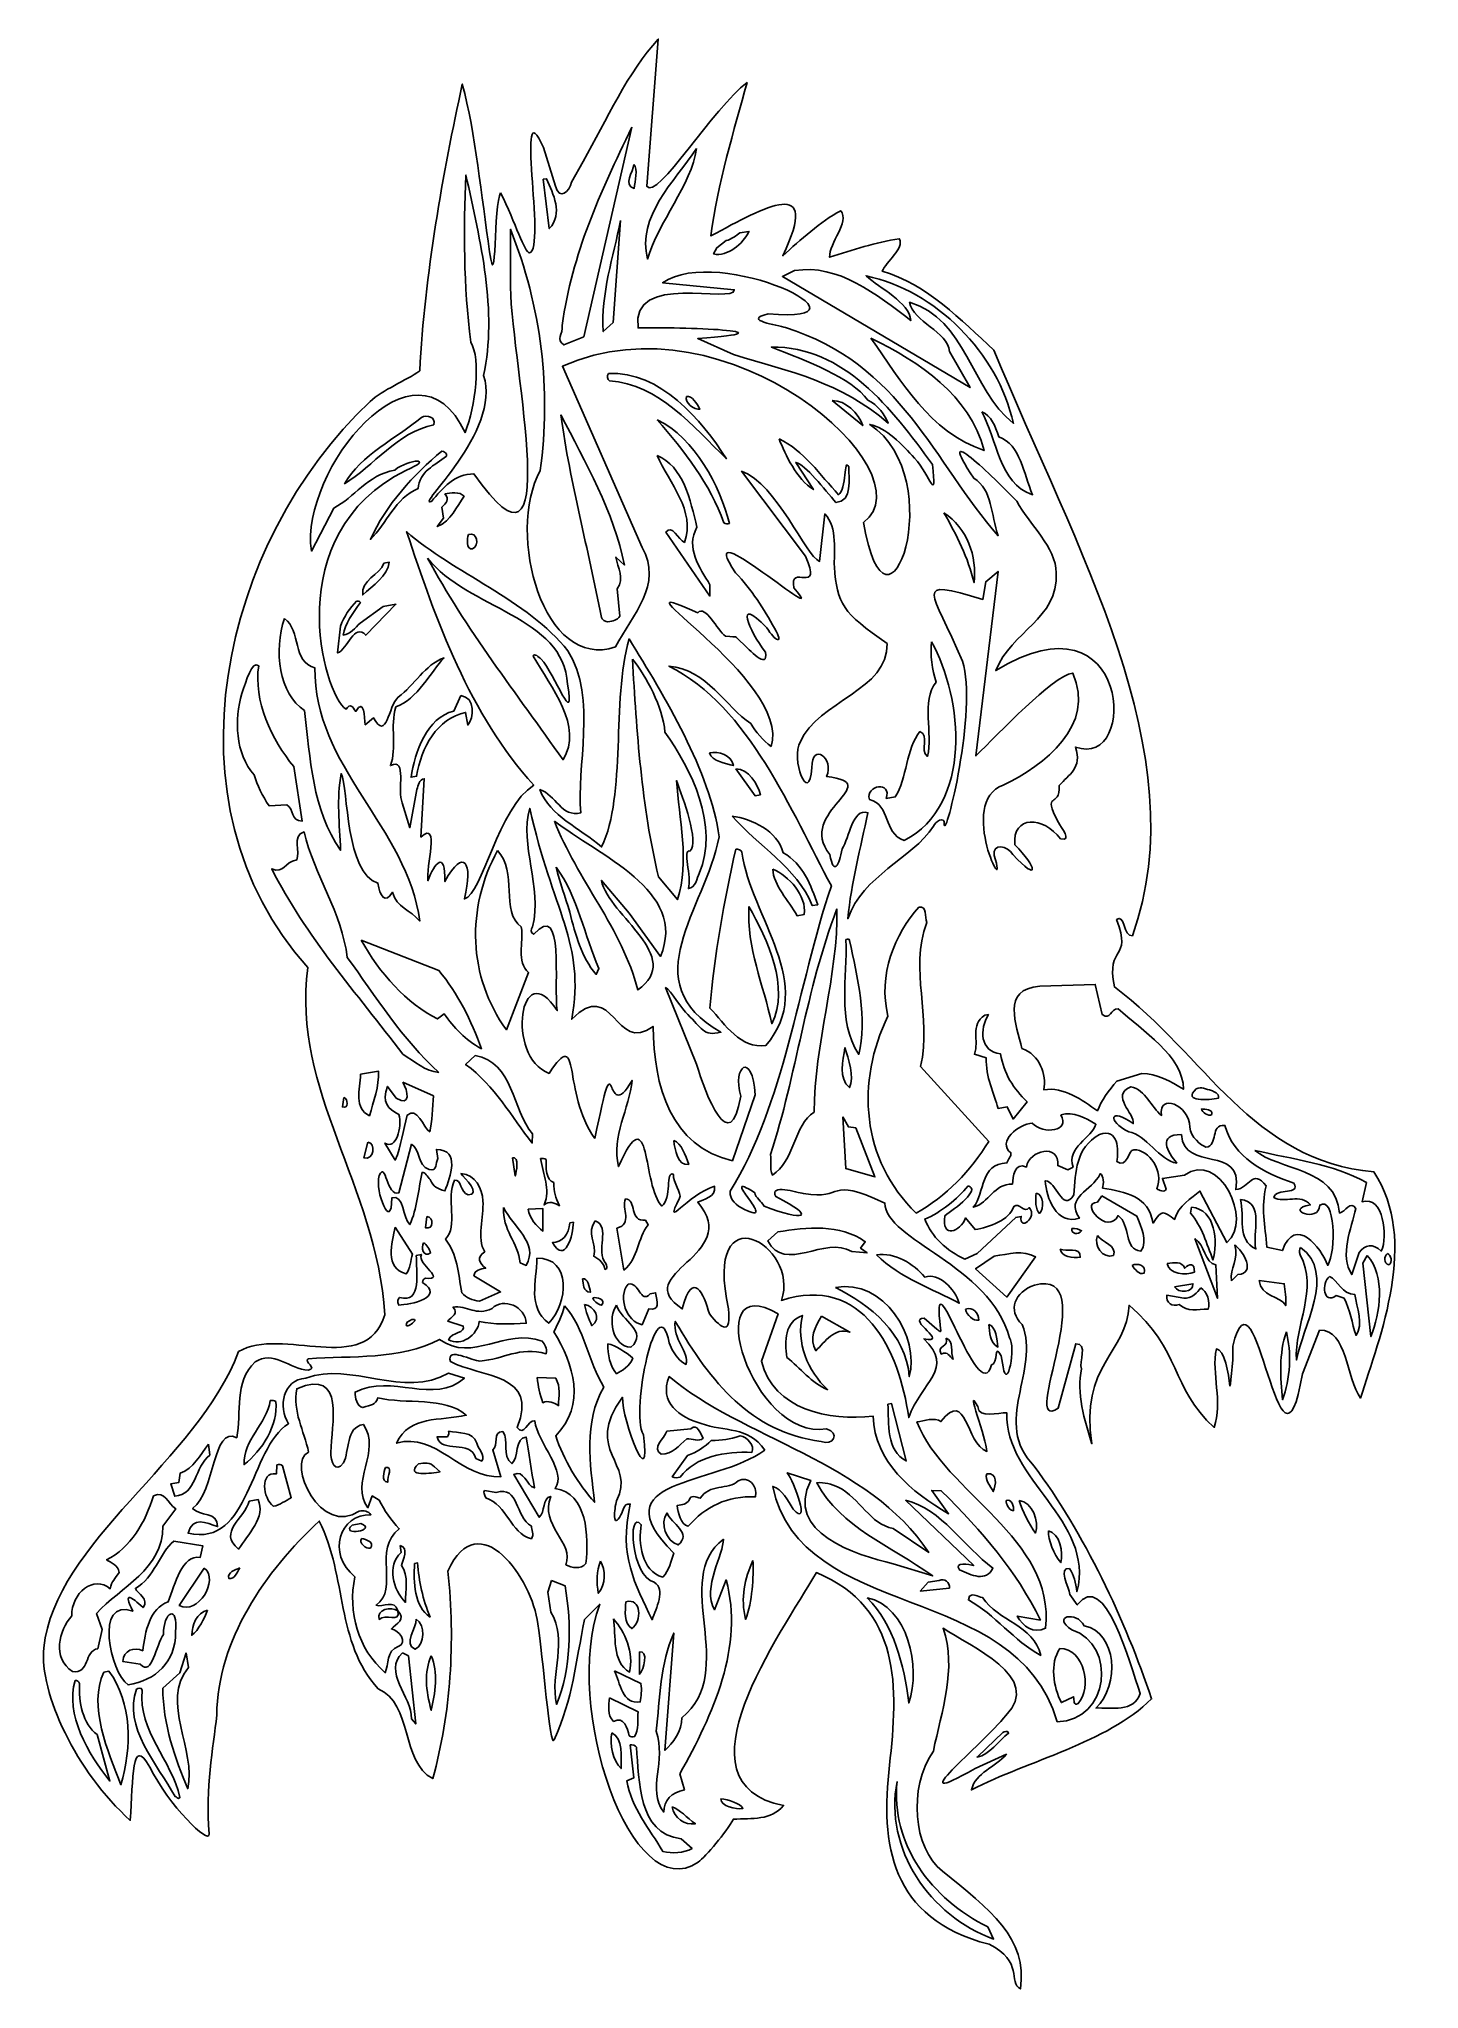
# Model space of a CAD drawing. Header units: centimetres. Extents: x -5.7 to 5.8, y -8.1 to 8.1.
import ezdxf

# ---------------------------------------------------------------- set-up
doc = ezdxf.new("R2010")
doc.units = ezdxf.units.CM
doc.header["$MEASUREMENT"] = 0
doc.layers.add('Ebene 1', color=7, linetype='Continuous')

msp = doc.modelspace()

# ---------------------------------------------------------------- linework, layer by layer
at = {"layer": 'Ebene 1'}
for points, knots in [([(-1.82103, 6.84981), (-1.69657, 6.59835), (-1.62037, 6.34435), (-1.57973, 6.34943), (-1.57973, 6.34943), (-1.43749, 6.36721), (-1.70673, 7.75913), (-1.46289, 7.22827), (-1.46289, 7.22827), (-1.46289, 7.22827), (-1.36383, 6.90315), (-1.36383, 6.90315), (-1.36383, 6.90315), (-1.32827, 6.78377), (-1.24699, 6.85743), (-1.22921, 6.93871), (-1.22921, 6.93871), (-1.22921, 6.93871), (-1.13269, 7.11143), (-1.13269, 7.11143), (-1.13269, 7.11143), (-0.93965, 7.45433), (-0.75677, 7.85819), (-0.50531, 8.13251), (-0.50531, 8.13251), (-0.50531, 8.13251), (-0.60183, 6.90315), (-0.60183, 6.90315), (-0.60183, 6.90315), (-0.51801, 6.77615), (-0.04049, 7.56863), (0.23636, 7.76929), (0.23636, 7.76929), (0.12968, 7.37813), (-0.01255, 6.91839), (-0.06589, 6.48913), (-0.06589, 6.48913), (0.38876, 6.73551), (0.85866, 6.99967), (0.53354, 6.32403), (0.53354, 6.32403), (0.6834, 6.45611), (0.84596, 6.60851), (1.01868, 6.69995), (1.01868, 6.69995), (1.09488, 6.60343), (0.91962, 6.43325), (0.9247, 6.31133), (0.9247, 6.31133), (1.11774, 6.37229), (1.31078, 6.43579), (1.50636, 6.46627), (1.50636, 6.46627), (1.55208, 6.38245), (1.39714, 6.27831), (1.36412, 6.19449), (1.36412, 6.19449), (1.74004, 6.08527), (2.02198, 5.78809), (2.2963, 5.53663), (2.2963, 5.53663), (2.96686, 3.90341), (3.9981, 2.15589), (3.452, 0.64967), (3.452, 0.64967), (3.3758, 0.63951), (3.3885, 0.84271), (3.31992, 0.78429), (3.31992, 0.78429), (3.45454, 0.43377), (3.22848, 0.58363), (3.30214, 0.22295), (3.30214, 0.22295), (4.06668, -0.35108), (4.4426, -1.22484), (5.46876, -1.32136), (5.46876, -1.32136), (5.84468, -1.89794), (5.51956, -2.6828), (5.357, -3.20858), (5.357, -3.20858), (5.23508, -3.04094), (5.24778, -2.63454), (5.0141, -2.64216), (5.0141, -2.64216), (5.0141, -2.64216), (4.87186, -3.00538), (4.87186, -3.00538), (4.87186, -3.00538), (4.68136, -4.12552), (4.48578, -1.97922), (4.2902, -2.77424), (4.2902, -2.77424), (4.29782, -2.90886), (4.2648, -3.14254), (4.2648, -3.10444), (4.2648, -3.10444), (4.25972, -3.01046), (4.21908, -2.79964), (4.15304, -2.7971), (4.15304, -2.7971), (4.10986, -3.00538), (4.20892, -3.23906), (4.13526, -3.45242), (4.13526, -3.45242), (3.77204, -3.12476), (3.8584, -2.7971), (3.42406, -2.43388), (3.42406, -2.43388), (3.41136, -2.82504), (3.0075, -2.9368), (3.11418, -3.58958), (3.11418, -3.58958), (3.05322, -3.39654), (2.9821, -3.15778), (3.02782, -2.96474), (3.02782, -2.96474), (3.00242, -2.90632), (3.08624, -2.75138), (2.97956, -2.75392), (2.97956, -2.75392), (2.97956, -2.75392), (2.83224, -3.2924), (2.83224, -3.2924), (2.83224, -3.2924), (2.49696, -3.51846), (3.21578, -2.10876), (2.63412, -2.26624), (2.63412, -2.26624), (2.47156, -2.32466), (2.40552, -2.47452), (2.53252, -2.5939), (2.53252, -2.5939), (2.68746, -2.97236), (2.27598, -3.41432), (2.63158, -3.775), (2.63158, -3.775), (3.04814, -4.33126), (3.39612, -5.06786), (3.61202, -5.7181), (3.61202, -5.7181), (3.2361, -6.08894), (2.59602, -6.2261), (2.10834, -6.47756), (2.10834, -6.47756), (2.1439, -6.33024), (2.309, -6.2896), (2.40044, -6.18038), (2.40044, -6.18038), (2.40044, -6.18038), (2.13882, -6.29976), (2.13882, -6.29976), (2.13882, -6.29976), (1.4835, -6.6706), (2.20232, -6.10418), (2.39536, -5.85526), (2.39536, -5.85526), (2.7154, -5.53776), (2.09818, -5.27868), (1.87212, -5.12882), (1.87212, -5.12882), (1.98896, -5.46918), (1.85942, -5.81716), (1.79084, -6.15498), (1.79084, -6.15498), (1.58002, -6.4674), (1.62066, -6.95762), (1.86704, -7.15574), (1.86704, -7.15574), (2.26074, -7.47324), (2.58078, -7.71454), (2.51728, -8.13872), (2.51728, -8.13872), (2.41314, -8.07776), (2.54776, -7.91266), (2.25566, -7.76534), (2.25566, -7.76534), (1.42762, -7.54944), (1.34888, -6.92968), (1.42508, -6.27182), (1.42508, -6.27182), (1.49874, -5.62412), (1.52414, -4.96118), (0.81548, -4.664), (0.81548, -4.664), (0.51068, -5.17962), (-0.38847, -6.43184), (0.54116, -6.6071), (0.54116, -6.6071), (0.43702, -6.7341), (0.277, -6.71378), (0.12206, -6.7214), (0.12206, -6.7214), (0.0611, -6.83316), (-0.10653, -7.03128), (-0.17257, -7.07954), (-0.17257, -7.07954), (-0.72629, -7.4707), (-1.31049, -5.78414), (-0.99299, -4.92816), (-0.99299, -4.92816), (-0.99299, -4.92816), (-1.11999, -5.05516), (-1.11999, -5.05516), (-1.11999, -5.05516), (-1.19619, -5.41838), (-1.21651, -5.70794), (-1.37399, -6.061), (-1.37399, -6.061), (-1.41209, -6.14736), (-1.46543, -5.35488), (-1.51115, -5.09072), (-1.51115, -5.09072), (-1.55433, -4.72242), (-2.00391, -4.0798), (-2.26045, -4.6513), (-2.26045, -4.6513), (-2.19949, -5.2482), (-2.23505, -5.82986), (-2.38745, -6.38358), (-2.38745, -6.38358), (-2.65415, -6.24134), (-2.55509, -5.75874), (-2.84211, -5.63428), (-2.84211, -5.63428), (-3.20025, -5.24058), (-3.09865, -4.70972), (-3.33487, -4.23474), (-3.33487, -4.23474), (-3.78699, -4.6513), (-4.18323, -5.23042), (-4.19085, -5.85272), (-4.19085, -5.85272), (-4.21879, -6.13466), (-4.28737, -6.45978), (-4.25435, -6.84332), (-4.25435, -6.84332), (-4.24673, -6.94746), (-4.59471, -6.60202), (-4.74965, -6.28706), (-4.74965, -6.28706), (-4.90459, -6.01528), (-4.88681, -6.38104), (-4.91221, -6.73156), (-4.91221, -6.73156), (-5.36179, -6.33024), (-5.67421, -5.6673), (-5.63357, -5.29138), (-5.63357, -5.29138), (-5.54213, -4.40746), (-4.34833, -3.72928), (-4.00797, -2.81996), (-4.00797, -2.81996), (-3.64729, -2.60406), (-2.94625, -3.03586), (-2.78623, -2.51262), (-2.78623, -2.51262), (-2.85989, -1.41788), (-3.56347, -0.66096), (-3.43139, 0.38551), (-3.43139, 0.38551), (-4.66075, 1.74949), (-4.14767, 3.94405), (-2.91069, 5.10737), (-2.91069, 5.10737), (-2.80655, 5.20643), (-2.61097, 5.28009), (-2.49667, 5.36391), (-2.49667, 5.36391), (-2.45603, 6.16401), (-2.30109, 7.01491), (-2.14107, 7.75659), (-2.14107, 7.75659), (-2.02931, 7.34257), (-1.98359, 6.82695), (-1.91247, 6.35705), (-1.91247, 6.35705), (-1.85405, 5.96335), (-1.88199, 6.75329), (-1.82103, 6.84981)], [0, 0, 0, 0, 0.01428571, 0.01428571, 0.01428571, 0.01428571, 0.02857143, 0.02857143, 0.02857143, 0.02857143, 0.04285714, 0.04285714, 0.04285714, 0.04285714, 0.05714286, 0.05714286, 0.05714286, 0.05714286, 0.07142857, 0.07142857, 0.07142857, 0.07142857, 0.08571429, 0.08571429, 0.08571429, 0.08571429, 0.1, 0.1, 0.1, 0.1, 0.11428571, 0.11428571, 0.11428571, 0.11428571, 0.12857143, 0.12857143, 0.12857143, 0.12857143, 0.14285714, 0.14285714, 0.14285714, 0.14285714, 0.15714286, 0.15714286, 0.15714286, 0.15714286, 0.17142857, 0.17142857, 0.17142857, 0.17142857, 0.18571429, 0.18571429, 0.18571429, 0.18571429, 0.2, 0.2, 0.2, 0.2, 0.21428571, 0.21428571, 0.21428571, 0.21428571, 0.22857143, 0.22857143, 0.22857143, 0.22857143, 0.24285714, 0.24285714, 0.24285714, 0.24285714, 0.25714286, 0.25714286, 0.25714286, 0.25714286, 0.27142857, 0.27142857, 0.27142857, 0.27142857, 0.28571429, 0.28571429, 0.28571429, 0.28571429, 0.3, 0.3, 0.3, 0.3, 0.31428571, 0.31428571, 0.31428571, 0.31428571, 0.32857143, 0.32857143, 0.32857143, 0.32857143, 0.34285714, 0.34285714, 0.34285714, 0.34285714, 0.35714286, 0.35714286, 0.35714286, 0.35714286, 0.37142857, 0.37142857, 0.37142857, 0.37142857, 0.38571429, 0.38571429, 0.38571429, 0.38571429, 0.4, 0.4, 0.4, 0.4, 0.41428571, 0.41428571, 0.41428571, 0.41428571, 0.42857143, 0.42857143, 0.42857143, 0.42857143, 0.44285714, 0.44285714, 0.44285714, 0.44285714, 0.45714286, 0.45714286, 0.45714286, 0.45714286, 0.47142857, 0.47142857, 0.47142857, 0.47142857, 0.48571429, 0.48571429, 0.48571429, 0.48571429, 0.5, 0.5, 0.5, 0.5, 0.51428571, 0.51428571, 0.51428571, 0.51428571, 0.52857143, 0.52857143, 0.52857143, 0.52857143, 0.54285714, 0.54285714, 0.54285714, 0.54285714, 0.55714286, 0.55714286, 0.55714286, 0.55714286, 0.57142857, 0.57142857, 0.57142857, 0.57142857, 0.58571429, 0.58571429, 0.58571429, 0.58571429, 0.6, 0.6, 0.6, 0.6, 0.61428571, 0.61428571, 0.61428571, 0.61428571, 0.62857143, 0.62857143, 0.62857143, 0.62857143, 0.64285714, 0.64285714, 0.64285714, 0.64285714, 0.65714286, 0.65714286, 0.65714286, 0.65714286, 0.67142857, 0.67142857, 0.67142857, 0.67142857, 0.68571429, 0.68571429, 0.68571429, 0.68571429, 0.7, 0.7, 0.7, 0.7, 0.71428571, 0.71428571, 0.71428571, 0.71428571, 0.72857143, 0.72857143, 0.72857143, 0.72857143, 0.74285714, 0.74285714, 0.74285714, 0.74285714, 0.75714286, 0.75714286, 0.75714286, 0.75714286, 0.77142857, 0.77142857, 0.77142857, 0.77142857, 0.78571429, 0.78571429, 0.78571429, 0.78571429, 0.8, 0.8, 0.8, 0.8, 0.81428571, 0.81428571, 0.81428571, 0.81428571, 0.82857143, 0.82857143, 0.82857143, 0.82857143, 0.84285714, 0.84285714, 0.84285714, 0.84285714, 0.85714286, 0.85714286, 0.85714286, 0.85714286, 0.87142857, 0.87142857, 0.87142857, 0.87142857, 0.88571429, 0.88571429, 0.88571429, 0.88571429, 0.9, 0.9, 0.9, 0.9, 0.91428571, 0.91428571, 0.91428571, 0.91428571, 0.92857143, 0.92857143, 0.92857143, 0.92857143, 0.94285714, 0.94285714, 0.94285714, 0.94285714, 0.95714286, 0.95714286, 0.95714286, 0.95714286, 0.97142857, 0.97142857, 0.97142857, 0.97142857, 0.98571429, 0.98571429, 0.98571429, 0.98571429, 1, 1, 1, 1]), ([(-0.92187, 5.34105), (-0.49007, 5.36391), (-0.14209, 4.95243), (0.06364, 4.62985), (0.06364, 4.62985), (-0.21067, 4.89655), (-0.50277, 5.25215), (-0.91171, 5.28009), (-0.91171, 5.28009), (-0.92949, 5.29279), (-0.93457, 5.32327), (-0.92187, 5.34105)], [0, 0, 0, 0, 0.33333333, 0.33333333, 0.33333333, 0.33333333, 0.66666667, 0.66666667, 0.66666667, 0.66666667, 1, 1, 1, 1]), ([(-0.26909, 5.15055), (-0.22337, 5.15817), (-0.18019, 5.08705), (-0.15733, 5.04387), (-0.15733, 5.04387), (-0.20305, 5.03625), (-0.29195, 5.09975), (-0.26909, 5.15055)], [0, 0, 0, 0, 0.5, 0.5, 0.5, 0.5, 1, 1, 1, 1]), ([(-2.48143, 4.97529), (-2.43825, 4.99815), (-2.35697, 4.98037), (-2.37983, 4.91433), (-2.37983, 4.91433), (-2.67955, 4.85083), (-2.88275, 4.56889), (-3.12405, 4.42157), (-3.12405, 4.42157), (-2.98943, 4.66033), (-2.68717, 4.80257), (-2.48143, 4.97529)], [0, 0, 0, 0, 0.33333333, 0.33333333, 0.33333333, 0.33333333, 0.66666667, 0.66666667, 0.66666667, 0.66666667, 1, 1, 1, 1]), ([(-0.51547, 4.95497), (-0.19543, 4.80257), (0.00776, 4.40125), (0.08904, 4.08883), (0.08904, 4.08883), (0.0738, 4.08629), (0.05856, 4.08375), (0.04078, 4.09645), (0.04078, 4.09645), (-0.07097, 4.41903), (-0.28687, 4.69589), (-0.51547, 4.95497)], [0, 0, 0, 0, 0.33333333, 0.33333333, 0.33333333, 0.33333333, 0.66666667, 0.66666667, 0.66666667, 0.66666667, 1, 1, 1, 1]), ([(0.50306, 4.79495), (0.70626, 4.70097), (0.8485, 4.49269), (0.99836, 4.33013), (0.99836, 4.33013), (1.06948, 4.37331), (1.04154, 4.64763), (1.08472, 4.56127), (1.08472, 4.56127), (1.08472, 4.46729), (1.11774, 4.27171), (0.97804, 4.26409), (0.97804, 4.26409), (0.88406, 4.37331), (0.72404, 4.58159), (0.64276, 4.59937), (0.64276, 4.59937), (0.64276, 4.59937), (0.79008, 4.37331), (0.79008, 4.37331), (0.79008, 4.37331), (0.65038, 4.45967), (0.5564, 4.66287), (0.50306, 4.79495)], [0, 0, 0, 0, 0.16666667, 0.16666667, 0.16666667, 0.16666667, 0.33333333, 0.33333333, 0.33333333, 0.33333333, 0.5, 0.5, 0.5, 0.5, 0.66666667, 0.66666667, 0.66666667, 0.66666667, 0.83333333, 0.83333333, 0.83333333, 0.83333333, 1, 1, 1, 1]), ([(-2.31125, 4.69335), (-2.29601, 4.69589), (-2.26045, 4.67049), (-2.27315, 4.65271), (-2.27315, 4.65271), (-2.36967, 4.57397), (-2.50175, 4.52317), (-2.50937, 4.38093), (-2.50937, 4.38093), (-2.69987, 4.30219), (-2.77353, 4.08883), (-2.90815, 3.95675), (-2.90815, 3.95675), (-2.78115, 4.24123), (-2.54493, 4.50031), (-2.31125, 4.69335)], [0, 0, 0, 0, 0.25, 0.25, 0.25, 0.25, 0.5, 0.5, 0.5, 0.5, 0.75, 0.75, 0.75, 0.75, 1, 1, 1, 1]), ([(-0.51547, 4.65779), (-0.29703, 4.56889), (-0.23607, 4.28441), (-0.18273, 4.05835), (-0.18273, 4.05835), (-0.27925, 3.88817), (-0.15987, 3.72053), (-0.07351, 3.57829), (-0.07351, 3.57829), (-0.07351, 3.57829), (-0.07351, 3.48431), (-0.07351, 3.48431), (-0.07351, 3.48431), (-0.07351, 3.48431), (-0.44181, 4.01771), (-0.44181, 4.01771), (-0.44181, 4.01771), (-0.39101, 4.08629), (-0.33767, 3.95675), (-0.28687, 3.93135), (-0.28687, 3.93135), (-0.19035, 4.19805), (-0.41387, 4.42665), (-0.51547, 4.65779)], [0, 0, 0, 0, 0.16666667, 0.16666667, 0.16666667, 0.16666667, 0.33333333, 0.33333333, 0.33333333, 0.33333333, 0.5, 0.5, 0.5, 0.5, 0.66666667, 0.66666667, 0.66666667, 0.66666667, 0.83333333, 0.83333333, 0.83333333, 0.83333333, 1, 1, 1, 1]), ([(-2.28585, 4.33775), (-2.24013, 4.34537), (-2.16139, 4.35807), (-2.12583, 4.31743), (-2.12583, 4.31743), (-2.18933, 4.23107), (-2.23251, 4.11423), (-2.34935, 4.06343), (-2.34935, 4.06343), (-2.34935, 4.06343), (-2.29855, 4.13455), (-2.29855, 4.13455), (-2.29855, 4.13455), (-2.29855, 4.13455), (-2.31125, 4.22599), (-2.31125, 4.22599), (-2.31125, 4.22599), (-2.27315, 4.26409), (-2.24521, 4.28441), (-2.28585, 4.33775)], [0, 0, 0, 0, 0.2, 0.2, 0.2, 0.2, 0.4, 0.4, 0.4, 0.4, 0.6, 0.6, 0.6, 0.6, 0.8, 0.8, 0.8, 0.8, 1, 1, 1, 1]), ([(1.87974, 4.17773), (2.07278, 4.05327), (2.1566, 3.81705), (2.1312, 3.59607), (2.1312, 3.59607), (2.0804, 3.80435), (1.98642, 3.99231), (1.87974, 4.17773)], [0, 0, 0, 0, 0.5, 0.5, 0.5, 0.5, 1, 1, 1, 1]), ([(-2.09027, 3.99739), (-2.01407, 4.02533), (-1.99629, 3.90341), (-2.05471, 3.87801), (-2.05471, 3.87801), (-2.11313, 3.87039), (-2.09789, 3.96437), (-2.09027, 3.99739)], [0, 0, 0, 0, 0.5, 0.5, 0.5, 0.5, 1, 1, 1, 1]), ([(-2.79639, 3.75863), (-2.79639, 3.75863), (-2.75067, 3.76625), (-2.75067, 3.76625), (-2.75067, 3.76625), (-2.76337, 3.65449), (-2.89037, 3.57067), (-2.97165, 3.49447), (-2.97165, 3.49447), (-2.99197, 3.61639), (-2.82687, 3.65957), (-2.79639, 3.75863)], [0, 0, 0, 0, 0.33333333, 0.33333333, 0.33333333, 0.33333333, 0.66666667, 0.66666667, 0.66666667, 0.66666667, 1, 1, 1, 1]), ([(-3.02499, 3.44113), (-3.02499, 3.44113), (-2.99451, 3.44621), (-2.99197, 3.43097), (-2.99197, 3.43097), (-3.05547, 3.34207), (-3.11897, 3.25317), (-3.13421, 3.15919), (-3.13421, 3.15919), (-3.07579, 3.16681), (-3.03515, 3.22015), (-2.99451, 3.25825), (-2.99451, 3.25825), (-2.99451, 3.25825), (-2.80147, 3.39795), (-2.80147, 3.39795), (-2.80147, 3.39795), (-2.80147, 3.39795), (-2.69479, 3.41573), (-2.69479, 3.41573), (-2.69479, 3.41573), (-2.69479, 3.41573), (-2.94625, 3.15665), (-2.94625, 3.15665), (-2.94625, 3.15665), (-3.04277, 3.26587), (-3.09865, 3.03727), (-3.18247, 3.00933), (-3.18247, 3.00933), (-3.18247, 3.00933), (-3.15707, 3.23285), (-3.15707, 3.23285), (-3.15707, 3.23285), (-3.12913, 3.31413), (-3.07833, 3.38525), (-3.02499, 3.44113)], [0, 0, 0, 0, 0.11111111, 0.11111111, 0.11111111, 0.11111111, 0.22222222, 0.22222222, 0.22222222, 0.22222222, 0.33333333, 0.33333333, 0.33333333, 0.33333333, 0.44444444, 0.44444444, 0.44444444, 0.44444444, 0.55555556, 0.55555556, 0.55555556, 0.55555556, 0.66666667, 0.66666667, 0.66666667, 0.66666667, 0.77777778, 0.77777778, 0.77777778, 0.77777778, 0.88888889, 0.88888889, 0.88888889, 0.88888889, 1, 1, 1, 1]), ([(1.7756, 3.10331), (2.03976, 2.63087), (2.12104, 1.74187), (1.547, 1.44469), (1.547, 1.44469), (1.36666, 1.51073), (1.43778, 1.73933), (1.25744, 1.78759), (1.25744, 1.78759), (1.22188, 1.90697), (1.45048, 1.94507), (1.39714, 1.79521), (1.39714, 1.79521), (1.39714, 1.79521), (1.47334, 1.80791), (1.47334, 1.80791), (1.47334, 1.80791), (1.5724, 1.96539), (1.56224, 2.21177), (1.67908, 2.35401), (1.67908, 2.35401), (1.7629, 2.32099), (1.674, 2.19907), (1.74258, 2.14573), (1.74258, 2.14573), (1.79084, 2.34131), (1.68416, 2.60547), (1.8137, 2.76549), (1.8137, 2.76549), (1.78068, 2.86963), (1.7629, 2.99155), (1.7756, 3.10331)], [0, 0, 0, 0, 0.125, 0.125, 0.125, 0.125, 0.25, 0.25, 0.25, 0.25, 0.375, 0.375, 0.375, 0.375, 0.5, 0.5, 0.5, 0.5, 0.625, 0.625, 0.625, 0.625, 0.75, 0.75, 0.75, 0.75, 0.875, 0.875, 0.875, 0.875, 1, 1, 1, 1]), ([(-2.15377, 2.65373), (-2.02931, 2.64103), (-2.04201, 2.46323), (-2.09535, 2.40735), (-2.09535, 2.40735), (-2.09535, 2.40735), (-2.11313, 2.51403), (-2.11313, 2.51403), (-2.11313, 2.51403), (-2.35189, 2.46069), (-2.48397, 2.22193), (-2.52207, 1.98063), (-2.52207, 1.98063), (-2.52207, 1.98063), (-2.56779, 1.97301), (-2.56779, 1.97301), (-2.56779, 1.97301), (-2.53985, 2.18129), (-2.43571, 2.47085), (-2.21219, 2.52419), (-2.21219, 2.52419), (-2.21219, 2.52419), (-2.15377, 2.65373), (-2.15377, 2.65373)], [0, 0, 0, 0, 0.16666667, 0.16666667, 0.16666667, 0.16666667, 0.33333333, 0.33333333, 0.33333333, 0.33333333, 0.5, 0.5, 0.5, 0.5, 0.66666667, 0.66666667, 0.66666667, 0.66666667, 0.83333333, 0.83333333, 0.83333333, 0.83333333, 1, 1, 1, 1]), ([(-0.07859, 2.17621), (-0.00239, 2.18891), (0.10682, 2.16097), (0.12206, 2.06953), (0.12206, 2.06953), (0.05602, 2.08985), (-0.05319, 2.10255), (-0.07859, 2.17621)], [0, 0, 0, 0, 0.5, 0.5, 0.5, 0.5, 1, 1, 1, 1]), ([(0.14238, 2.04159), (0.2516, 2.04413), (0.32018, 1.91459), (0.34812, 1.82569), (0.34812, 1.82569), (0.34812, 1.82569), (0.3024, 1.81807), (0.3024, 1.81807), (0.3024, 1.81807), (0.3024, 1.81807), (0.14238, 2.04159), (0.14238, 2.04159)], [0, 0, 0, 0, 0.33333333, 0.33333333, 0.33333333, 0.33333333, 0.66666667, 0.66666667, 0.66666667, 0.66666667, 1, 1, 1, 1]), ([(0.1119, 1.64789), (0.27192, 1.62757), (0.4929, 1.52343), (0.53608, 1.34309), (0.53608, 1.34309), (0.7088, 1.24657), (0.76722, 1.06877), (0.82564, 0.90875), (0.82564, 0.90875), (0.82564, 0.90875), (0.77992, 0.90113), (0.77992, 0.90113), (0.77992, 0.90113), (0.65038, 1.22117), (0.32526, 1.40151), (0.1119, 1.64789)], [0, 0, 0, 0, 0.25, 0.25, 0.25, 0.25, 0.5, 0.5, 0.5, 0.5, 0.75, 0.75, 0.75, 0.75, 1, 1, 1, 1]), ([(0.14238, 1.37357), (0.15762, 1.37611), (0.19064, 1.36341), (0.19318, 1.34817), (0.19318, 1.34817), (0.26684, 0.80207), (0.82564, 0.23819), (0.39384, -0.26472), (0.39384, -0.26472), (0.18048, -0.30028), (0.05348, -0.08692), (-0.07351, 0.04515), (-0.07351, 0.04515), (-0.03795, 0.48711), (0.04332, 0.93669), (0.14238, 1.37357)], [0, 0, 0, 0, 0.25, 0.25, 0.25, 0.25, 0.5, 0.5, 0.5, 0.5, 0.75, 0.75, 0.75, 0.75, 1, 1, 1, 1]), ([(0.44972, 1.20593), (0.58434, 1.14751), (0.7342, 0.98749), (0.71388, 0.82747), (0.71388, 0.82747), (0.71388, 0.82747), (0.65292, 0.81731), (0.65292, 0.81731), (0.65292, 0.81731), (0.58434, 0.94685), (0.45734, 1.06623), (0.44972, 1.20593)], [0, 0, 0, 0, 0.33333333, 0.33333333, 0.33333333, 0.33333333, 0.66666667, 0.66666667, 0.66666667, 0.66666667, 1, 1, 1, 1]), ([(1.66892, 0.88843), (1.4708, 0.66999), (1.32602, 0.31947), (1.41238, -0.02088), (1.41238, -0.02088), (1.14314, -0.56444), (1.18886, -1.22484), (1.6486, -1.66426), (1.6486, -1.66426), (1.89244, -1.52964), (2.1058, -1.30866), (2.25312, -1.06736), (2.25312, -1.06736), (2.25312, -1.06736), (1.68416, -0.44252), (1.68416, -0.44252), (1.68416, -0.44252), (1.78322, -0.00818), (1.5851, 0.34741), (1.7375, 0.76143), (1.7375, 0.76143), (1.71464, 0.80461), (1.74512, 0.90113), (1.66892, 0.88843)], [0, 0, 0, 0, 0.16666667, 0.16666667, 0.16666667, 0.16666667, 0.33333333, 0.33333333, 0.33333333, 0.33333333, 0.5, 0.5, 0.5, 0.5, 0.66666667, 0.66666667, 0.66666667, 0.66666667, 0.83333333, 0.83333333, 0.83333333, 0.83333333, 1, 1, 1, 1]), ([(-0.37577, -1.05974), (-0.30973, -1.08006), (-0.27925, -1.1842), (-0.25131, -1.25786), (-0.25131, -1.25786), (-0.34275, -1.2731), (-0.36561, -1.13594), (-0.37577, -1.05974)], [0, 0, 0, 0, 0.5, 0.5, 0.5, 0.5, 1, 1, 1, 1]), ([(0.4929, -1.82174), (0.7342, -1.7811), (1.01106, -1.75316), (1.22188, -1.90302), (1.22188, -1.90302), (1.22188, -1.90302), (1.18378, -1.95636), (1.18378, -1.95636), (1.18378, -1.95636), (1.18378, -1.95636), (1.23712, -1.997), (1.23712, -1.997), (1.23712, -1.997), (1.23712, -1.997), (1.11012, -1.9843), (1.11012, -1.9843), (1.11012, -1.9843), (0.8866, -1.84968), (0.54878, -2.16972), (0.40908, -1.8954), (0.40908, -1.8954), (0.40908, -1.8954), (0.4929, -1.82174), (0.4929, -1.82174)], [0, 0, 0, 0, 0.16666667, 0.16666667, 0.16666667, 0.16666667, 0.33333333, 0.33333333, 0.33333333, 0.33333333, 0.5, 0.5, 0.5, 0.5, 0.66666667, 0.66666667, 0.66666667, 0.66666667, 0.83333333, 0.83333333, 0.83333333, 0.83333333, 1, 1, 1, 1]), ([(1.31586, -2.01224), (1.46826, -1.98938), (1.62574, -2.08844), (1.71972, -2.19766), (1.71972, -2.19766), (1.8391, -2.1621), (1.97118, -2.29672), (2.00674, -2.4161), (2.00674, -2.4161), (1.78322, -2.29672), (1.5216, -2.2129), (1.31586, -2.01224)], [0, 0, 0, 0, 0.33333333, 0.33333333, 0.33333333, 0.33333333, 0.66666667, 0.66666667, 0.66666667, 0.66666667, 1, 1, 1, 1]), ([(0.97296, -2.28656), (1.37936, -2.20528), (1.67908, -2.70312), (1.59018, -3.02824), (1.59018, -3.02824), (1.56478, -2.67264), (1.25998, -2.42626), (0.97296, -2.28656)], [0, 0, 0, 0, 0.5, 0.5, 0.5, 0.5, 1, 1, 1, 1]), ([(-1.28763, -2.43896), (-1.30795, -2.52024), (-1.34097, -2.58628), (-1.37653, -2.65486), (-1.37653, -2.65486), (-1.20889, -2.9241), (-1.10729, -3.26446), (-1.36129, -3.52354), (-1.36129, -3.52354), (-1.29779, -3.71658), (-1.17079, -3.92994), (-1.03617, -4.07726), (-1.03617, -4.07726), (-1.07427, -3.75722), (-1.13015, -3.40924), (-0.95997, -3.11714), (-0.95997, -3.11714), (-1.08951, -2.90378), (-1.11745, -2.62946), (-1.28763, -2.43896)], [0, 0, 0, 0, 0.2, 0.2, 0.2, 0.2, 0.4, 0.4, 0.4, 0.4, 0.6, 0.6, 0.6, 0.6, 0.8, 0.8, 0.8, 0.8, 1, 1, 1, 1]), ([(2.06008, -2.4669), (2.1185, -2.44404), (2.17438, -2.49738), (2.1693, -2.55834), (2.1693, -2.55834), (2.12358, -2.56596), (2.0677, -2.51516), (2.06008, -2.4669)], [0, 0, 0, 0, 0.5, 0.5, 0.5, 0.5, 1, 1, 1, 1]), ([(2.25312, -2.5939), (2.31916, -2.61422), (2.31916, -2.7209), (2.32932, -2.78186), (2.32932, -2.78186), (2.26074, -2.7463), (2.26074, -2.65486), (2.25312, -2.5939)], [0, 0, 0, 0, 0.5, 0.5, 0.5, 0.5, 1, 1, 1, 1]), ([(-3.74381, -3.2289), (-3.72603, -3.22636), (-3.71079, -3.22382), (-3.69809, -3.23652), (-3.69809, -3.23652), (-3.67523, -3.43464), (-3.81239, -3.64546), (-3.96225, -3.7623), (-3.96225, -3.7623), (-3.97241, -3.56164), (-3.77175, -3.4194), (-3.74381, -3.2289)], [0, 0, 0, 0, 0.33333333, 0.33333333, 0.33333333, 0.33333333, 0.66666667, 0.66666667, 0.66666667, 0.66666667, 1, 1, 1, 1]), ([(-0.43419, -3.4829), (-0.43419, -3.4829), (-0.23353, -3.46512), (-0.23353, -3.46512), (-0.23353, -3.46512), (-0.18019, -3.40924), (-0.14971, -3.51338), (-0.12939, -3.54132), (-0.12939, -3.54132), (-0.16749, -3.57942), (-0.22083, -3.54132), (-0.26655, -3.54894), (-0.26655, -3.54894), (-0.33513, -3.60736), (-0.38593, -3.67594), (-0.47991, -3.67594), (-0.47991, -3.67594), (-0.56627, -3.62768), (-0.45451, -3.5464), (-0.43419, -3.4829)], [0, 0, 0, 0, 0.2, 0.2, 0.2, 0.2, 0.4, 0.4, 0.4, 0.4, 0.6, 0.6, 0.6, 0.6, 0.8, 0.8, 0.8, 0.8, 1, 1, 1, 1]), ([(-2.25537, -3.4829), (-2.17663, -3.50322), (-2.05217, -3.4829), (-2.01915, -3.5845), (-2.01915, -3.5845), (-2.01153, -3.63022), (-1.94295, -3.68102), (-1.97851, -3.73436), (-1.97851, -3.73436), (-1.97851, -3.73436), (-2.02677, -3.7115), (-2.02677, -3.7115), (-2.02677, -3.7115), (-2.07757, -3.5464), (-2.31125, -3.67848), (-2.35189, -3.53116), (-2.35189, -3.53116), (-2.35189, -3.53116), (-2.26553, -3.53116), (-2.26553, -3.53116), (-2.26553, -3.53116), (-2.25537, -3.51592), (-2.24775, -3.49814), (-2.25537, -3.4829)], [0, 0, 0, 0, 0.16666667, 0.16666667, 0.16666667, 0.16666667, 0.33333333, 0.33333333, 0.33333333, 0.33333333, 0.5, 0.5, 0.5, 0.5, 0.66666667, 0.66666667, 0.66666667, 0.66666667, 0.83333333, 0.83333333, 0.83333333, 0.83333333, 1, 1, 1, 1]), ([(-0.06335, -3.56164), (0.02808, -3.56164), (0.08904, -3.55148), (0.17794, -3.52354), (0.17794, -3.52354), (0.24144, -3.52862), (0.29986, -3.6099), (0.277, -3.6607), (0.277, -3.6607), (0.05856, -3.65054), (-0.19543, -3.69372), (-0.32243, -3.86898), (-0.32243, -3.86898), (-0.34021, -3.87152), (-0.37069, -3.8766), (-0.38847, -3.8639), (-0.38847, -3.8639), (-0.38847, -3.8639), (-0.26147, -3.6861), (-0.26147, -3.6861), (-0.26147, -3.6861), (-0.18527, -3.6607), (-0.11669, -3.61752), (-0.06335, -3.56164)], [0, 0, 0, 0, 0.16666667, 0.16666667, 0.16666667, 0.16666667, 0.33333333, 0.33333333, 0.33333333, 0.33333333, 0.5, 0.5, 0.5, 0.5, 0.66666667, 0.66666667, 0.66666667, 0.66666667, 0.83333333, 0.83333333, 0.83333333, 0.83333333, 1, 1, 1, 1]), ([(2.23788, -3.84104), (2.32932, -3.8258), (2.31408, -3.93502), (2.29122, -3.98836), (2.29122, -3.98836), (2.2709, -3.94264), (2.21502, -3.89184), (2.23788, -3.84104)], [0, 0, 0, 0, 0.5, 0.5, 0.5, 0.5, 1, 1, 1, 1]), ([(1.55716, -4.05948), (1.8645, -4.13568), (2.0423, -4.4481), (2.28868, -4.6259), (2.28868, -4.6259), (2.23026, -4.74528), (2.11088, -4.68686), (2.00928, -4.64114), (2.00928, -4.64114), (1.9534, -4.57256), (2.09564, -4.59542), (2.12866, -4.60558), (2.12866, -4.60558), (2.12866, -4.60558), (1.55716, -4.05948), (1.55716, -4.05948)], [0, 0, 0, 0, 0.25, 0.25, 0.25, 0.25, 0.5, 0.5, 0.5, 0.5, 0.75, 0.75, 0.75, 0.75, 1, 1, 1, 1]), ([(2.3979, -4.06202), (2.44108, -4.0417), (2.46902, -4.11536), (2.45886, -4.14838), (2.45886, -4.14838), (2.4106, -4.13822), (2.40298, -4.0925), (2.3979, -4.06202)], [0, 0, 0, 0, 0.5, 0.5, 0.5, 0.5, 1, 1, 1, 1]), ([(2.50712, -4.06202), (2.61888, -4.07472), (2.67476, -4.23728), (2.64428, -4.3338), (2.64428, -4.3338), (2.5884, -4.26522), (2.5376, -4.15092), (2.50712, -4.06202)], [0, 0, 0, 0, 0.5, 0.5, 0.5, 0.5, 1, 1, 1, 1]), ([(-3.06055, -4.26776), (-3.06055, -4.26776), (-2.98689, -4.25506), (-2.98689, -4.25506), (-2.98689, -4.25506), (-2.84211, -4.31094), (-3.16723, -4.36428), (-3.06055, -4.26776)], [0, 0, 0, 0, 0.5, 0.5, 0.5, 0.5, 1, 1, 1, 1]), ([(-2.97927, -4.37952), (-2.94625, -4.38968), (-2.86751, -4.40746), (-2.90815, -4.4608), (-2.90815, -4.4608), (-2.94371, -4.46842), (-3.01229, -4.41508), (-2.97927, -4.37952)], [0, 0, 0, 0, 0.5, 0.5, 0.5, 0.5, 1, 1, 1, 1]), ([(2.75096, -4.31602), (2.84748, -4.3338), (2.87542, -4.4989), (2.8551, -4.58018), (2.8551, -4.58018), (2.79668, -4.5116), (2.74842, -4.39476), (2.75096, -4.31602)], [0, 0, 0, 0, 0.5, 0.5, 0.5, 0.5, 1, 1, 1, 1]), ([(1.74766, -4.74528), (1.74766, -4.74528), (1.8391, -4.73004), (1.8391, -4.73004), (1.8391, -4.73004), (1.87974, -4.70718), (1.93308, -4.74528), (1.92546, -4.79354), (1.92546, -4.79354), (1.92546, -4.79354), (1.68162, -4.81894), (1.68162, -4.81894), (1.68162, -4.81894), (1.68162, -4.81894), (1.74766, -4.74528), (1.74766, -4.74528)], [0, 0, 0, 0, 0.25, 0.25, 0.25, 0.25, 0.5, 0.5, 0.5, 0.5, 0.75, 0.75, 0.75, 0.75, 1, 1, 1, 1]), ([(2.0931, -4.85958), (2.13628, -4.83672), (2.15406, -4.86466), (2.20232, -4.87228), (2.20232, -4.87228), (2.32932, -5.0704), (2.62904, -5.10088), (2.68746, -5.35488), (2.68746, -5.35488), (2.46648, -5.2355), (2.30392, -5.01198), (2.08294, -4.8926), (2.08294, -4.8926), (2.08294, -4.8926), (2.0931, -4.85958), (2.0931, -4.85958)], [0, 0, 0, 0, 0.25, 0.25, 0.25, 0.25, 0.5, 0.5, 0.5, 0.5, 0.75, 0.75, 0.75, 0.75, 1, 1, 1, 1]), ([(2.84748, -5.29646), (3.05068, -5.29646), (3.11926, -5.62666), (2.99988, -5.7562), (2.99988, -5.7562), (2.95924, -5.77906), (2.96686, -5.7308), (2.96178, -5.70032), (2.96178, -5.70032), (2.96178, -5.70032), (2.86018, -5.74858), (2.86018, -5.74858), (2.86018, -5.74858), (2.7916, -5.61904), (2.76112, -5.42092), (2.84748, -5.29646)], [0, 0, 0, 0, 0.25, 0.25, 0.25, 0.25, 0.5, 0.5, 0.5, 0.5, 0.75, 0.75, 0.75, 0.75, 1, 1, 1, 1])]:
    msp.add_open_spline(points, degree=3, knots=knots, dxfattribs=at)
at = {"layer": 'Ebene 1', "color": 7}
for points, knots in [([(-0.72629, 7.39591), (-0.72629, 7.39591), (-1.12761, 5.64839), (-1.12761, 5.64839), (-1.12761, 5.64839), (-1.12761, 5.64839), (-1.29271, 5.57981), (-1.29271, 5.57981), (-1.29271, 5.57981), (-1.36383, 5.62807), (-1.29779, 5.66617), (-1.30795, 5.74237), (-1.30795, 5.74237), (-1.22159, 6.34943), (-0.99553, 6.83711), (-0.72629, 7.39591)], [0, 0, 0, 0, 0.25, 0.25, 0.25, 0.25, 0.5, 0.5, 0.5, 0.5, 0.75, 0.75, 0.75, 0.75, 1, 1, 1, 1]), ([(-0.18527, 7.21811), (-0.22845, 6.91585), (-0.50531, 6.60597), (-0.59421, 6.29609), (-0.59421, 6.29609), (-0.68565, 6.65423), (-0.37323, 6.93871), (-0.18527, 7.21811)], [0, 0, 0, 0, 0.5, 0.5, 0.5, 0.5, 1, 1, 1, 1]), ([(-1.03363, -1.04196), (-1.31303, -0.65588), (-1.14285, -0.092), (-1.41717, -0.4984), (-1.41717, -0.4984), (-1.78293, -0.35616), (-1.65847, 0.50235), (-1.34859, 0.02483), (-1.34859, 0.02483), (-1.38161, 0.23565), (-1.28255, 0.95193), (-1.54417, 0.66237), (-1.54417, 0.66237), (-1.57719, 0.67253), (-1.56703, 0.70555), (-1.55433, 0.72333), (-1.55433, 0.72333), (-1.47051, 1.06115), (-1.66609, 1.40405), (-1.57719, 1.71393), (-1.57719, 1.71393), (-1.38923, 0.85795), (-1.11237, 0.58871), (-1.22667, -0.04628), (-1.22667, -0.04628), (-0.88123, 0.30931), (-0.86599, -0.346), (-0.54849, -0.10724), (-0.54849, -0.10724), (-0.54341, -0.60508), (-0.40117, -1.11054), (0.11444, -1.22738), (0.11444, -1.22738), (0.11444, -1.22738), (0.30494, -0.67874), (0.30494, -0.67874), (0.30494, -0.67874), (0.277, -0.3079), (0.1119, -0.4349), (0.18302, -0.6889), (0.18302, -0.6889), (0.09666, -1.21468), (-0.11161, -0.6762), (-0.18527, -0.4222), (-0.18527, -0.4222), (-0.18527, -0.4222), (-0.44435, 0.21787), (-0.44435, 0.21787), (-0.44435, 0.21787), (-0.40371, 0.19501), (-0.29957, 0.02737), (-0.25893, -0.00818), (-0.25893, -0.00818), (-0.14209, -0.1174), (-0.13193, -0.19106), (0.01792, -0.1555), (0.01792, -0.1555), (-0.71867, 0.26613), (-0.11415, 0.86303), (0.00268, 1.47517), (0.00268, 1.47517), (-0.07097, 2.02127), (-0.45197, 2.64611), (-0.74915, 3.12617), (-0.74915, 3.12617), (-0.89647, 2.60293), (-0.76947, 1.83077), (-0.97775, 1.39135), (-0.97775, 1.39135), (-1.16063, 1.54883), (-1.40955, 1.64789), (-1.49337, 1.86887), (-1.49337, 1.86887), (-1.36129, 1.82823), (-1.31303, 1.63265), (-1.15047, 1.67583), (-1.15047, 1.67583), (-1.19365, 2.04159), (-1.01077, 2.63341), (-1.25969, 3.02711), (-1.25969, 3.02711), (-1.59497, 3.45383), (-2.22235, 3.67989), (-2.60589, 4.02279), (-2.60589, 4.02279), (-2.36205, 3.28365), (-2.07757, 2.49117), (-1.54417, 1.90697), (-1.54417, 1.90697), (-1.84135, 1.71901), (-1.97343, 0.99511), (-2.12329, 0.95701), (-2.12329, 0.95701), (-2.04709, 1.26435), (-2.13091, 1.39135), (-2.28585, 1.10179), (-2.28585, 1.10179), (-2.28331, 1.36595), (-2.37221, 1.25927), (-2.42809, 1.10941), (-2.42809, 1.10941), (-2.44587, 1.21609), (-2.32395, 1.62249), (-2.48651, 1.47263), (-2.48651, 1.47263), (-2.48651, 1.47263), (-2.45857, 1.96031), (-2.45857, 1.96031), (-2.45857, 1.96031), (-2.50175, 1.95269), (-2.50937, 1.90443), (-2.51953, 1.87141), (-2.51953, 1.87141), (-2.51953, 1.87141), (-2.57795, 1.55137), (-2.57795, 1.55137), (-2.57795, 1.55137), (-2.57795, 1.55137), (-2.64145, 1.75965), (-2.64145, 1.75965), (-2.64145, 1.75965), (-2.68971, 1.85871), (-2.59573, 2.14065), (-2.74051, 2.06953), (-2.74051, 2.06953), (-2.68463, 2.21939), (-2.74559, 2.39465), (-2.69479, 2.55975), (-2.69479, 2.55975), (-2.51699, 2.62071), (-2.40015, 2.85693), (-2.29347, 2.96869), (-2.29347, 2.96869), (-2.45603, 2.91027), (-2.53731, 2.74009), (-2.67701, 2.64103), (-2.67701, 2.64103), (-2.75829, 2.56483), (-2.77099, 2.26765), (-2.88275, 2.46831), (-2.88275, 2.46831), (-2.88275, 2.46831), (-2.95133, 2.40989), (-2.95133, 2.40989), (-2.95133, 2.40989), (-2.96149, 2.47085), (-2.95641, 2.64103), (-3.03007, 2.52165), (-3.03007, 2.52165), (-3.05801, 2.56229), (-3.07579, 2.59277), (-3.11135, 2.53943), (-3.11135, 2.53943), (-3.30185, 2.66389), (-3.67777, 4.00247), (-2.61097, 4.53333), (-2.61097, 4.53333), (-2.36459, 4.63747), (-2.58049, 4.63239), (-2.70495, 4.53587), (-2.70495, 4.53587), (-2.93609, 4.49269), (-3.04023, 4.30727), (-3.21295, 4.21837), (-3.21295, 4.21837), (-3.21295, 4.21837), (-3.40091, 3.86023), (-3.40091, 3.86023), (-3.40091, 3.86023), (-3.49743, 4.53079), (-2.52715, 5.73221), (-2.11821, 4.84829), (-2.11821, 4.84829), (-2.02931, 5.06673), (-1.98359, 5.46043), (-2.06995, 5.60267), (-2.06995, 5.60267), (-2.13091, 6.07765), (-2.13091, 6.54501), (-2.11059, 6.99713), (-2.11059, 6.99713), (-1.98867, 6.44087), (-1.84643, 5.85921), (-1.96327, 5.32581), (-1.96327, 5.32581), (-1.80833, 4.85337), (-2.54493, 4.21837), (-2.39761, 4.27425), (-2.39761, 4.27425), (-2.30617, 4.38347), (-2.20203, 4.50793), (-2.04455, 4.50285), (-2.04455, 4.50285), (-1.27747, 3.41319), (-1.72197, 5.37915), (-1.73975, 6.06241), (-1.73975, 6.06241), (-1.73975, 6.06241), (-1.73975, 6.54501), (-1.73975, 6.54501), (-1.73975, 6.54501), (-1.48067, 5.90239), (-1.39685, 5.19881), (-1.49083, 4.53079), (-1.49083, 4.53079), (-1.77785, 4.00247), (-1.46543, 2.85439), (-0.86091, 3.06013), (-0.86091, 3.06013), (-0.71867, 3.33191), (-0.46467, 3.57829), (-0.63993, 3.89071), (-0.63993, 3.89071), (-0.63993, 3.89071), (-1.30541, 5.40201), (-1.30541, 5.40201), (-1.30541, 5.40201), (0.07126, 6.01669), (1.7629, 4.51809), (1.20918, 4.09899), (1.20918, 4.09899), (1.39968, 2.91789), (1.9407, 4.46729), (1.25998, 4.91687), (1.25998, 4.91687), (1.38952, 4.89147), (1.53938, 4.74415), (1.63336, 4.63493), (1.63336, 4.63493), (1.76798, 4.48507), (1.82132, 4.24631), (1.78322, 4.58159), (1.78322, 4.58159), (1.44032, 5.05403), (1.04662, 5.56711), (0.43956, 5.56203), (0.43956, 5.56203), (0.74182, 5.44011), (1.1025, 5.31057), (1.24474, 5.11753), (1.24474, 5.11753), (1.32856, 5.08451), (1.38952, 4.98545), (1.41492, 4.92703), (1.41492, 4.92703), (1.01868, 5.26739), (0.59704, 5.35883), (0.12206, 5.49853), (0.12206, 5.49853), (0.12206, 5.49853), (-0.17511, 5.63315), (-0.17511, 5.63315), (-0.17511, 5.63315), (0.6834, 5.69411), (-0.31735, 5.73221), (-0.67295, 5.72205), (-0.67295, 5.72205), (-0.74915, 6.19195), (0.13222, 5.91763), (0.12968, 6.03955), (0.12968, 6.03955), (0.12968, 6.03955), (-0.46975, 6.09797), (-0.46975, 6.09797), (-0.46975, 6.09797), (0.00522, 6.42563), (1.40476, 5.74999), (0.41162, 5.83889), (0.41162, 5.83889), (0.19064, 5.78555), (0.4929, 5.74491), (0.5564, 5.72459), (0.5564, 5.72459), (1.52414, 5.42487), (1.79338, 4.59937), (2.33186, 3.98723), (2.33186, 3.98723), (2.2709, 4.16503), (2.28614, 4.36823), (2.12866, 4.46729), (2.12866, 4.46729), (1.78068, 4.98545), (2.30138, 4.46475), (2.4868, 4.27679), (2.4868, 4.27679), (2.59602, 4.07613), (2.81446, 3.89325), (2.817, 3.67735), (2.817, 3.67735), (2.83478, 3.29127), (2.44362, 3.19475), (2.31154, 2.86201), (2.31154, 2.86201), (3.44438, 3.56051), (3.50788, 2.02889), (2.97702, 2.22447), (2.97702, 2.22447), (3.03544, 2.04667), (2.92114, 1.99587), (2.8424, 1.90443), (2.8424, 1.90443), (2.84748, 1.70123), (2.69254, 1.86887), (2.83478, 1.59455), (2.83478, 1.59455), (2.8551, 1.55645), (2.9567, 1.43199), (2.85256, 1.45739), (2.85256, 1.45739), (2.71286, 1.65043), (2.44616, 1.65551), (2.47156, 1.40913), (2.47156, 1.40913), (2.65698, 1.22117), (2.67984, 1.08655), (2.45378, 1.32785), (2.45378, 1.32785), (2.4106, 1.40151), (2.28106, 1.42437), (2.29884, 1.32023), (2.29884, 1.32023), (2.43092, 0.88843), (1.9788, 1.76473), (2.37504, 1.90697), (2.37504, 1.90697), (2.72048, 2.07207), (3.14974, 2.40735), (2.95416, 2.84169), (2.95416, 2.84169), (2.78652, 2.81629), (2.33694, 2.33623), (2.14644, 2.15081), (2.14644, 2.15081), (2.14644, 2.15081), (2.33186, 3.69005), (2.33186, 3.69005), (2.33186, 3.69005), (2.33186, 3.69005), (2.22772, 3.60369), (2.22772, 3.60369), (2.22772, 3.60369), (2.22772, 3.60369), (2.20486, 3.45637), (2.20486, 3.45637), (2.20486, 3.45637), (1.60034, 3.63925), (1.78068, 3.54019), (2.03468, 2.94075), (2.03468, 2.94075), (2.16168, 2.54197), (1.8899, 1.43961), (1.88228, 1.57931), (1.88228, 1.57931), (1.88736, 1.65805), (1.801, 1.59709), (1.79338, 1.56407), (1.79338, 1.56407), (1.60542, 1.28467), (1.2041, 1.15767), (1.0771, 0.79191), (1.0771, 0.79191), (1.10504, 1.09417), (1.18378, 1.38627), (1.24474, 1.67583), (1.24474, 1.67583), (1.11266, 1.71901), (1.09234, 1.46501), (1.02884, 1.37611), (1.02884, 1.37611), (1.00598, 1.23387), (0.95772, 1.14751), (0.92724, 1.32785), (0.92724, 1.32785), (0.63768, 1.68599), (1.4073, 1.92221), (0.8993, 1.97809), (0.8993, 1.97809), (0.96788, 2.13049), (0.77484, 2.27019), (0.77738, 2.05175), (0.77738, 2.05175), (0.75452, 1.72155), (0.5945, 2.13049), (0.68086, 2.27019), (0.68086, 2.27019), (0.82818, 2.60547), (1.42, 2.70199), (1.40476, 3.08807), (1.40476, 3.08807), (1.03138, 3.34715), (0.9882, 3.42081), (0.96534, 3.72815), (0.96534, 3.72815), (0.95772, 3.83737), (0.99582, 4.06089), (0.88406, 4.17011), (0.88406, 4.17011), (0.88406, 4.17011), (0.84088, 3.77387), (0.84088, 3.77387), (0.84088, 3.77387), (0.72404, 3.81705), (0.48782, 4.41903), (0.19064, 4.52571), (0.19064, 4.52571), (0.19064, 4.52571), (0.72404, 3.81705), (0.72404, 3.81705), (0.72404, 3.81705), (0.87136, 3.48431), (0.57926, 3.76371), (0.62752, 3.55289), (0.62752, 3.55289), (0.97296, 3.15665), (-0.24623, 4.25139), (0.13984, 3.67735), (0.13984, 3.67735), (0.27192, 3.54273), (0.3786, 3.37255), (0.46496, 3.21507), (0.46496, 3.21507), (0.55132, 3.07283), (0.4675, 3.10585), (0.40146, 3.22015), (0.40146, 3.22015), (0.12206, 3.50209), (0.2516, 3.19475), (0.38876, 3.01695), (0.38876, 3.01695), (0.41924, 2.85439), (0.2389, 3.05251), (0.20842, 3.08045), (0.20842, 3.08045), (0.10428, 3.17443), (0.17794, 3.13379), (0.05602, 3.14903), (0.05602, 3.14903), (-0.01255, 3.19983), (-0.11161, 3.41573), (-0.17511, 3.34461), (-0.17511, 3.34461), (-1.00061, 3.72307), (0.61228, 2.78835), (0.43702, 2.22955), (0.43702, 2.22955), (0.36844, 2.28035), (0.31002, 2.34893), (0.26684, 2.42005), (0.26684, 2.42005), (0.05856, 2.55721), (-0.09891, 2.87471), (-0.41641, 2.90011), (-0.41641, 2.90011), (0.25922, 2.55975), (0.60466, 1.68091), (0.93994, 1.06623), (0.93994, 1.06623), (0.65546, 0.22549), (0.55132, -0.7524), (0.09412, -1.48138), (0.09412, -1.48138), (0.09158, -1.56012), (0.14492, -1.59822), (0.2135, -1.63378), (0.2135, -1.63378), (0.5183, -1.78618), (-0.02779, -1.28326), (0.29986, -1.49408), (0.29986, -1.49408), (0.30748, -1.5398), (0.35574, -1.56266), (0.3786, -1.60584), (0.3786, -1.60584), (0.71134, -1.73792), (0.83072, -1.70236), (0.47512, -1.5271), (0.47512, -1.5271), (0.41924, -1.41534), (0.65546, -1.49408), (0.70626, -1.5017), (0.70626, -1.5017), (1.06186, -1.56266), (0.8866, -1.3493), (1.38698, -1.58044), (1.38698, -1.58044), (1.38952, -1.89286), (2.26328, -2.09352), (2.42584, -2.70566), (2.42584, -2.70566), (2.48426, -2.77424), (2.40806, -3.16032), (2.3725, -2.94696), (2.3725, -2.94696), (2.3725, -2.94696), (2.35726, -2.85552), (2.35726, -2.85552), (2.35726, -2.85552), (2.29122, -2.74122), (2.33694, -2.92156), (2.27598, -2.93172), (2.27598, -2.93172), (2.1693, -3.3178), (1.7629, -1.9208), (1.8518, -2.62692), (1.8518, -2.62692), (1.85942, -2.67264), (1.8391, -2.6447), (1.82132, -2.632), (1.82132, -2.632), (1.82132, -2.632), (1.71464, -2.54056), (1.71464, -2.54056), (1.71464, -2.54056), (1.5597, -2.55072), (1.93562, -2.75392), (1.7121, -2.71328), (1.7121, -2.71328), (1.97118, -2.96474), (1.69178, -3.07396), (1.5851, -3.37114), (1.5851, -3.37114), (1.5089, -2.80726), (1.20156, -2.17226), (0.52338, -2.39324), (0.52338, -2.39324), (0.68086, -1.93096), (-0.13701, -1.47376), (0.08142, -2.46436), (0.08142, -2.46436), (0.10174, -2.67772), (0.03316, -2.64216), (-0.07859, -2.505), (-0.07859, -2.505), (-0.12177, -2.34244), (-0.21829, -2.124), (-0.30465, -2.46436), (-0.30465, -2.46436), (-0.75677, -2.16464), (0.20842, -2.0224), (-0.17511, -1.57282), (-0.17511, -1.57282), (-0.13193, -1.54996), (-0.02017, -1.53218), (-0.03541, -1.44074), (-0.03541, -1.44074), (-0.25639, -1.50424), (-0.47229, -1.82428), (-0.32751, -1.5398), (-0.32751, -1.5398), (-0.30465, -1.49916), (-0.38593, -1.40772), (-0.37831, -1.34168), (-0.37831, -1.34168), (-0.44689, -1.30358), (-0.39101, -1.54488), (-0.47483, -1.60584), (-0.47483, -1.60584), (-0.63993, -1.44582), (-0.56373, -0.67112), (-0.83805, -1.27564), (-0.83805, -1.27564), (-0.89647, -1.02164), (-0.74661, -0.79304), (-0.72375, -0.55682), (-0.72375, -0.55682), (-0.96505, -0.97592), (-0.84567, -0.10724), (-1.03363, -1.04196)], [0, 0, 0, 0, 0.00704225, 0.00704225, 0.00704225, 0.00704225, 0.01408451, 0.01408451, 0.01408451, 0.01408451, 0.02112676, 0.02112676, 0.02112676, 0.02112676, 0.02816901, 0.02816901, 0.02816901, 0.02816901, 0.03521127, 0.03521127, 0.03521127, 0.03521127, 0.04225352, 0.04225352, 0.04225352, 0.04225352, 0.04929577, 0.04929577, 0.04929577, 0.04929577, 0.05633803, 0.05633803, 0.05633803, 0.05633803, 0.06338028, 0.06338028, 0.06338028, 0.06338028, 0.07042254, 0.07042254, 0.07042254, 0.07042254, 0.07746479, 0.07746479, 0.07746479, 0.07746479, 0.08450704, 0.08450704, 0.08450704, 0.08450704, 0.0915493, 0.0915493, 0.0915493, 0.0915493, 0.09859155, 0.09859155, 0.09859155, 0.09859155, 0.1056338, 0.1056338, 0.1056338, 0.1056338, 0.11267606, 0.11267606, 0.11267606, 0.11267606, 0.11971831, 0.11971831, 0.11971831, 0.11971831, 0.12676056, 0.12676056, 0.12676056, 0.12676056, 0.13380282, 0.13380282, 0.13380282, 0.13380282, 0.14084507, 0.14084507, 0.14084507, 0.14084507, 0.14788732, 0.14788732, 0.14788732, 0.14788732, 0.15492958, 0.15492958, 0.15492958, 0.15492958, 0.16197183, 0.16197183, 0.16197183, 0.16197183, 0.16901408, 0.16901408, 0.16901408, 0.16901408, 0.17605634, 0.17605634, 0.17605634, 0.17605634, 0.18309859, 0.18309859, 0.18309859, 0.18309859, 0.19014085, 0.19014085, 0.19014085, 0.19014085, 0.1971831, 0.1971831, 0.1971831, 0.1971831, 0.20422535, 0.20422535, 0.20422535, 0.20422535, 0.21126761, 0.21126761, 0.21126761, 0.21126761, 0.21830986, 0.21830986, 0.21830986, 0.21830986, 0.22535211, 0.22535211, 0.22535211, 0.22535211, 0.23239437, 0.23239437, 0.23239437, 0.23239437, 0.23943662, 0.23943662, 0.23943662, 0.23943662, 0.24647887, 0.24647887, 0.24647887, 0.24647887, 0.25352113, 0.25352113, 0.25352113, 0.25352113, 0.26056338, 0.26056338, 0.26056338, 0.26056338, 0.26760563, 0.26760563, 0.26760563, 0.26760563, 0.27464789, 0.27464789, 0.27464789, 0.27464789, 0.28169014, 0.28169014, 0.28169014, 0.28169014, 0.28873239, 0.28873239, 0.28873239, 0.28873239, 0.29577465, 0.29577465, 0.29577465, 0.29577465, 0.3028169, 0.3028169, 0.3028169, 0.3028169, 0.30985915, 0.30985915, 0.30985915, 0.30985915, 0.31690141, 0.31690141, 0.31690141, 0.31690141, 0.32394366, 0.32394366, 0.32394366, 0.32394366, 0.33098592, 0.33098592, 0.33098592, 0.33098592, 0.33802817, 0.33802817, 0.33802817, 0.33802817, 0.34507042, 0.34507042, 0.34507042, 0.34507042, 0.35211268, 0.35211268, 0.35211268, 0.35211268, 0.35915493, 0.35915493, 0.35915493, 0.35915493, 0.36619718, 0.36619718, 0.36619718, 0.36619718, 0.37323944, 0.37323944, 0.37323944, 0.37323944, 0.38028169, 0.38028169, 0.38028169, 0.38028169, 0.38732394, 0.38732394, 0.38732394, 0.38732394, 0.3943662, 0.3943662, 0.3943662, 0.3943662, 0.40140845, 0.40140845, 0.40140845, 0.40140845, 0.4084507, 0.4084507, 0.4084507, 0.4084507, 0.41549296, 0.41549296, 0.41549296, 0.41549296, 0.42253521, 0.42253521, 0.42253521, 0.42253521, 0.42957746, 0.42957746, 0.42957746, 0.42957746, 0.43661972, 0.43661972, 0.43661972, 0.43661972, 0.44366197, 0.44366197, 0.44366197, 0.44366197, 0.45070423, 0.45070423, 0.45070423, 0.45070423, 0.45774648, 0.45774648, 0.45774648, 0.45774648, 0.46478873, 0.46478873, 0.46478873, 0.46478873, 0.47183099, 0.47183099, 0.47183099, 0.47183099, 0.47887324, 0.47887324, 0.47887324, 0.47887324, 0.48591549, 0.48591549, 0.48591549, 0.48591549, 0.49295775, 0.49295775, 0.49295775, 0.49295775, 0.5, 0.5, 0.5, 0.5, 0.50704225, 0.50704225, 0.50704225, 0.50704225, 0.51408451, 0.51408451, 0.51408451, 0.51408451, 0.52112676, 0.52112676, 0.52112676, 0.52112676, 0.52816901, 0.52816901, 0.52816901, 0.52816901, 0.53521127, 0.53521127, 0.53521127, 0.53521127, 0.54225352, 0.54225352, 0.54225352, 0.54225352, 0.54929577, 0.54929577, 0.54929577, 0.54929577, 0.55633803, 0.55633803, 0.55633803, 0.55633803, 0.56338028, 0.56338028, 0.56338028, 0.56338028, 0.57042254, 0.57042254, 0.57042254, 0.57042254, 0.57746479, 0.57746479, 0.57746479, 0.57746479, 0.58450704, 0.58450704, 0.58450704, 0.58450704, 0.5915493, 0.5915493, 0.5915493, 0.5915493, 0.59859155, 0.59859155, 0.59859155, 0.59859155, 0.6056338, 0.6056338, 0.6056338, 0.6056338, 0.61267606, 0.61267606, 0.61267606, 0.61267606, 0.61971831, 0.61971831, 0.61971831, 0.61971831, 0.62676056, 0.62676056, 0.62676056, 0.62676056, 0.63380282, 0.63380282, 0.63380282, 0.63380282, 0.64084507, 0.64084507, 0.64084507, 0.64084507, 0.64788732, 0.64788732, 0.64788732, 0.64788732, 0.65492958, 0.65492958, 0.65492958, 0.65492958, 0.66197183, 0.66197183, 0.66197183, 0.66197183, 0.66901408, 0.66901408, 0.66901408, 0.66901408, 0.67605634, 0.67605634, 0.67605634, 0.67605634, 0.68309859, 0.68309859, 0.68309859, 0.68309859, 0.69014085, 0.69014085, 0.69014085, 0.69014085, 0.6971831, 0.6971831, 0.6971831, 0.6971831, 0.70422535, 0.70422535, 0.70422535, 0.70422535, 0.71126761, 0.71126761, 0.71126761, 0.71126761, 0.71830986, 0.71830986, 0.71830986, 0.71830986, 0.72535211, 0.72535211, 0.72535211, 0.72535211, 0.73239437, 0.73239437, 0.73239437, 0.73239437, 0.73943662, 0.73943662, 0.73943662, 0.73943662, 0.74647887, 0.74647887, 0.74647887, 0.74647887, 0.75352113, 0.75352113, 0.75352113, 0.75352113, 0.76056338, 0.76056338, 0.76056338, 0.76056338, 0.76760563, 0.76760563, 0.76760563, 0.76760563, 0.77464789, 0.77464789, 0.77464789, 0.77464789, 0.78169014, 0.78169014, 0.78169014, 0.78169014, 0.78873239, 0.78873239, 0.78873239, 0.78873239, 0.79577465, 0.79577465, 0.79577465, 0.79577465, 0.8028169, 0.8028169, 0.8028169, 0.8028169, 0.80985915, 0.80985915, 0.80985915, 0.80985915, 0.81690141, 0.81690141, 0.81690141, 0.81690141, 0.82394366, 0.82394366, 0.82394366, 0.82394366, 0.83098592, 0.83098592, 0.83098592, 0.83098592, 0.83802817, 0.83802817, 0.83802817, 0.83802817, 0.84507042, 0.84507042, 0.84507042, 0.84507042, 0.85211268, 0.85211268, 0.85211268, 0.85211268, 0.85915493, 0.85915493, 0.85915493, 0.85915493, 0.86619718, 0.86619718, 0.86619718, 0.86619718, 0.87323944, 0.87323944, 0.87323944, 0.87323944, 0.88028169, 0.88028169, 0.88028169, 0.88028169, 0.88732394, 0.88732394, 0.88732394, 0.88732394, 0.8943662, 0.8943662, 0.8943662, 0.8943662, 0.90140845, 0.90140845, 0.90140845, 0.90140845, 0.9084507, 0.9084507, 0.9084507, 0.9084507, 0.91549296, 0.91549296, 0.91549296, 0.91549296, 0.92253521, 0.92253521, 0.92253521, 0.92253521, 0.92957746, 0.92957746, 0.92957746, 0.92957746, 0.93661972, 0.93661972, 0.93661972, 0.93661972, 0.94366197, 0.94366197, 0.94366197, 0.94366197, 0.95070423, 0.95070423, 0.95070423, 0.95070423, 0.95774648, 0.95774648, 0.95774648, 0.95774648, 0.96478873, 0.96478873, 0.96478873, 0.96478873, 0.97183099, 0.97183099, 0.97183099, 0.97183099, 0.97887324, 0.97887324, 0.97887324, 0.97887324, 0.98591549, 0.98591549, 0.98591549, 0.98591549, 0.99295775, 0.99295775, 0.99295775, 0.99295775, 1, 1, 1, 1]), ([(-0.70851, 7.08603), (-0.67041, 7.04539), (-0.70089, 6.94633), (-0.70597, 6.88537), (-0.70597, 6.88537), (-0.80503, 6.91585), (-0.71359, 7.02253), (-0.70851, 7.08603)], [0, 0, 0, 0, 0.5, 0.5, 0.5, 0.5, 1, 1, 1, 1]), ([(-1.46543, 6.96157), (-1.46543, 6.96157), (-1.43749, 6.96665), (-1.43749, 6.96665), (-1.43749, 6.96665), (-1.38415, 6.83711), (-1.29525, 6.67963), (-1.41463, 6.55009), (-1.41463, 6.55009), (-1.41463, 6.55009), (-1.46543, 6.96157), (-1.46543, 6.96157)], [0, 0, 0, 0, 0.33333333, 0.33333333, 0.33333333, 0.33333333, 0.66666667, 0.66666667, 0.66666667, 0.66666667, 1, 1, 1, 1]), ([(-0.82027, 6.61867), (-0.82027, 6.61867), (-0.88123, 5.76777), (-0.88123, 5.76777), (-0.88123, 5.76777), (-0.88123, 5.76777), (-0.96505, 5.69157), (-0.96505, 5.69157), (-0.96505, 5.69157), (-0.98537, 6.01415), (-0.87869, 6.31133), (-0.82027, 6.61867)], [0, 0, 0, 0, 0.33333333, 0.33333333, 0.33333333, 0.33333333, 0.66666667, 0.66666667, 0.66666667, 0.66666667, 1, 1, 1, 1]), ([(0.1754, 6.51453), (0.1754, 6.51453), (0.2516, 6.52723), (0.2516, 6.52723), (0.2516, 6.52723), (0.20588, 6.42563), (0.06872, 6.31133), (-0.04303, 6.33927), (-0.04303, 6.33927), (-0.04303, 6.33927), (-0.01763, 6.39007), (-0.01763, 6.39007), (-0.01763, 6.39007), (-0.01763, 6.39007), (0.0611, 6.45103), (0.0611, 6.45103), (0.0611, 6.45103), (0.10682, 6.45865), (0.14746, 6.49675), (0.1754, 6.51453)], [0, 0, 0, 0, 0.2, 0.2, 0.2, 0.2, 0.4, 0.4, 0.4, 0.4, 0.6, 0.6, 0.6, 0.6, 0.8, 0.8, 0.8, 0.8, 1, 1, 1, 1]), ([(0.6326, 6.19957), (0.99582, 6.26053), (1.3184, 6.00145), (1.60288, 5.78301), (1.60288, 5.78301), (1.59272, 5.93541), (1.34126, 6.05225), (1.2295, 6.15639), (1.2295, 6.15639), (1.81116, 6.03447), (2.33186, 5.51123), (2.45886, 4.92449), (2.45886, 4.92449), (2.10072, 5.20897), (2.0677, 5.79571), (1.59272, 5.93541), (1.59272, 5.93541), (1.62066, 5.77031), (1.91276, 5.69157), (1.92546, 5.52393), (1.92546, 5.52393), (1.92546, 5.52393), (2.09818, 5.22421), (2.09818, 5.22421), (2.09818, 5.22421), (2.09818, 5.22421), (0.531, 6.15131), (0.531, 6.15131), (0.531, 6.15131), (0.531, 6.15131), (0.6326, 6.19957), (0.6326, 6.19957)], [0, 0, 0, 0, 0.125, 0.125, 0.125, 0.125, 0.25, 0.25, 0.25, 0.25, 0.375, 0.375, 0.375, 0.375, 0.5, 0.5, 0.5, 0.5, 0.625, 0.625, 0.625, 0.625, 0.75, 0.75, 0.75, 0.75, 0.875, 0.875, 0.875, 0.875, 1, 1, 1, 1]), ([(1.27014, 5.63569), (1.674, 5.43757), (2.0931, 5.16071), (2.21502, 4.69843), (2.21502, 4.69843), (1.75274, 4.85845), (1.52922, 5.27247), (1.27014, 5.63569)], [0, 0, 0, 0, 0.5, 0.5, 0.5, 0.5, 1, 1, 1, 1]), ([(0.94756, 5.11499), (1.05678, 5.11753), (1.16854, 5.01085), (1.20156, 4.90671), (1.20156, 4.90671), (1.20156, 4.90671), (0.94756, 5.11499), (0.94756, 5.11499)], [0, 0, 0, 0, 0.5, 0.5, 0.5, 0.5, 1, 1, 1, 1]), ([(-1.31811, 4.99561), (-1.11491, 4.60699), (-0.87361, 4.18027), (-0.78725, 3.74339), (-0.78725, 3.74339), (-0.78725, 3.74339), (-0.85837, 3.80943), (-0.85837, 3.80943), (-0.85837, 3.80943), (-0.84313, 3.71799), (-0.78471, 3.63417), (-0.84821, 3.54527), (-0.84821, 3.54527), (-0.84821, 3.54527), (-0.82535, 3.31667), (-0.82535, 3.31667), (-0.82535, 3.31667), (-0.85075, 3.28111), (-0.88123, 3.27603), (-0.92695, 3.26841), (-0.92695, 3.26841), (-0.94219, 3.26587), (-0.97775, 3.29127), (-0.98029, 3.30651), (-0.98029, 3.30651), (-1.08951, 3.88055), (-1.23937, 4.41649), (-1.31811, 4.99561)], [0, 0, 0, 0, 0.14285714, 0.14285714, 0.14285714, 0.14285714, 0.28571429, 0.28571429, 0.28571429, 0.28571429, 0.42857143, 0.42857143, 0.42857143, 0.42857143, 0.57142857, 0.57142857, 0.57142857, 0.57142857, 0.71428571, 0.71428571, 0.71428571, 0.71428571, 0.85714286, 0.85714286, 0.85714286, 0.85714286, 1, 1, 1, 1]), ([(2.1947, 5.02101), (2.27598, 4.99053), (2.30646, 4.90163), (2.33694, 4.81273), (2.33694, 4.81273), (2.51982, 4.74923), (2.54268, 4.50285), (2.61888, 4.33013), (2.61888, 4.33013), (2.33694, 4.42411), (2.32424, 4.79495), (2.1947, 5.02101)], [0, 0, 0, 0, 0.33333333, 0.33333333, 0.33333333, 0.33333333, 0.66666667, 0.66666667, 0.66666667, 0.66666667, 1, 1, 1, 1]), ([(-2.43063, 3.80181), (-2.09535, 3.37255), (-1.29271, 3.31921), (-1.26223, 2.74771), (-1.26223, 2.74771), (-1.19873, 2.35401), (-1.36891, 2.83915), (-1.48321, 2.95853), (-1.48321, 2.95853), (-1.50099, 2.97377), (-1.53909, 3.01187), (-1.54925, 2.98139), (-1.54925, 2.98139), (-1.39939, 2.72485), (-1.12761, 2.39465), (-1.30033, 2.11779), (-1.30033, 2.11779), (-1.68387, 2.66389), (-2.11567, 3.21507), (-2.43063, 3.80181)], [0, 0, 0, 0, 0.2, 0.2, 0.2, 0.2, 0.4, 0.4, 0.4, 0.4, 0.6, 0.6, 0.6, 0.6, 0.8, 0.8, 0.8, 0.8, 1, 1, 1, 1]), ([(-3.62443, 3.29635), (-3.48473, 3.19475), (-3.56347, 2.93313), (-3.37043, 2.88487), (-3.37043, 2.88487), (-3.38821, 2.07207), (-2.59319, 1.54883), (-2.49667, 0.77159), (-2.49667, 0.77159), (-2.57541, 0.86811), (-2.68717, 0.88081), (-2.72273, 1.01289), (-2.72273, 1.01289), (-2.78369, 0.91129), (-2.83195, 0.97987), (-2.84465, 1.08909), (-2.84465, 1.08909), (-3.11897, 1.16783), (-3.09103, 1.87395), (-3.15199, 2.00349), (-3.15199, 2.00349), (-3.19263, 1.79267), (-3.16469, 1.58185), (-3.15707, 1.36341), (-3.15707, 1.36341), (-3.39329, 1.69869), (-3.41107, 2.13303), (-3.45679, 2.52927), (-3.45679, 2.52927), (-3.67015, 2.66389), (-3.71841, 3.03219), (-3.62443, 3.29635)], [0, 0, 0, 0, 0.125, 0.125, 0.125, 0.125, 0.25, 0.25, 0.25, 0.25, 0.375, 0.375, 0.375, 0.375, 0.5, 0.5, 0.5, 0.5, 0.625, 0.625, 0.625, 0.625, 0.75, 0.75, 0.75, 0.75, 0.875, 0.875, 0.875, 0.875, 1, 1, 1, 1]), ([(-3.84033, 2.90265), (-3.88605, 2.61563), (-3.73111, 2.28289), (-3.54823, 2.06191), (-3.54823, 2.06191), (-3.54823, 2.06191), (-3.47711, 1.60725), (-3.47711, 1.60725), (-3.47711, 1.60725), (-3.57363, 1.60725), (-3.54315, 1.70631), (-3.60665, 1.74187), (-3.60665, 1.74187), (-3.60665, 1.74187), (-3.75397, 1.73425), (-3.75397, 1.73425), (-3.75397, 1.73425), (-3.80985, 1.81807), (-3.85049, 1.90443), (-3.87843, 1.99333), (-3.87843, 1.99333), (-4.03591, 2.16605), (-4.04353, 2.45815), (-3.98003, 2.67151), (-3.98003, 2.67151), (-3.94701, 2.77565), (-3.89367, 2.95091), (-3.84033, 2.90265)], [0, 0, 0, 0, 0.14285714, 0.14285714, 0.14285714, 0.14285714, 0.28571429, 0.28571429, 0.28571429, 0.28571429, 0.42857143, 0.42857143, 0.42857143, 0.42857143, 0.57142857, 0.57142857, 0.57142857, 0.57142857, 0.71428571, 0.71428571, 0.71428571, 0.71428571, 0.85714286, 0.85714286, 0.85714286, 0.85714286, 1, 1, 1, 1]), ([(-0.72121, 2.95853), (-0.60183, 2.80867), (-0.46975, 2.56483), (-0.44943, 2.34893), (-0.44943, 2.34893), (-0.23099, 2.04413), (0.00776, 1.56153), (-0.16495, 1.17037), (-0.16495, 1.17037), (-0.18019, 1.13481), (-0.19289, 1.04845), (-0.25385, 1.04337), (-0.25385, 1.04337), (-0.22337, 1.14243), (-0.30719, 1.37865), (-0.24115, 1.35579), (-0.24115, 1.35579), (-0.15987, 1.43199), (-0.29957, 1.80029), (-0.35291, 1.94507), (-0.35291, 1.94507), (-0.33259, 1.63773), (-0.24115, 1.26181), (-0.34529, 0.95193), (-0.34529, 0.95193), (-0.34529, 0.95193), (-0.50277, 1.14243), (-0.50277, 1.14243), (-0.50277, 1.14243), (-0.64501, 1.72663), (-0.68565, 2.35909), (-0.72121, 2.95853)], [0, 0, 0, 0, 0.125, 0.125, 0.125, 0.125, 0.25, 0.25, 0.25, 0.25, 0.375, 0.375, 0.375, 0.375, 0.5, 0.5, 0.5, 0.5, 0.625, 0.625, 0.625, 0.625, 0.75, 0.75, 0.75, 0.75, 0.875, 0.875, 0.875, 0.875, 1, 1, 1, 1]), ([(-2.33665, -0.49078), (-2.44841, -0.48062), (-2.53985, -0.39934), (-2.63637, -0.33838), (-2.63637, -0.33838), (-3.02499, 0.17215), (-3.44917, 0.64713), (-3.73111, 1.20847), (-3.73111, 1.20847), (-3.62951, 1.16275), (-3.62697, 1.26689), (-3.52283, 1.28213), (-3.52283, 1.28213), (-3.48981, 1.35071), (-3.56855, 1.48279), (-3.46187, 1.51581), (-3.46187, 1.51581), (-3.37551, 1.15767), (-3.14437, 0.83763), (-3.10119, 0.46933), (-3.10119, 0.46933), (-2.86751, 0.14929), (-2.64145, -0.21646), (-2.33665, -0.49078)], [0, 0, 0, 0, 0.16666667, 0.16666667, 0.16666667, 0.16666667, 0.33333333, 0.33333333, 0.33333333, 0.33333333, 0.5, 0.5, 0.5, 0.5, 0.66666667, 0.66666667, 0.66666667, 0.66666667, 0.83333333, 0.83333333, 0.83333333, 0.83333333, 1, 1, 1, 1]), ([(-1.37145, 1.60725), (-1.01331, 1.32277), (-0.25131, 1.02813), (-0.48753, 0.47695), (-0.48753, 0.47695), (-0.48753, 0.47695), (-0.74915, 0.83763), (-0.74915, 0.83763), (-0.74915, 0.83763), (-0.74915, 0.83763), (-0.98029, 1.11195), (-0.98029, 1.11195), (-0.98029, 1.11195), (-0.91425, 0.80969), (-0.28433, 0.47695), (-0.67549, 0.19755), (-0.67549, 0.19755), (-0.80503, 0.70555), (-1.18603, 1.12465), (-1.37145, 1.60725)], [0, 0, 0, 0, 0.2, 0.2, 0.2, 0.2, 0.4, 0.4, 0.4, 0.4, 0.6, 0.6, 0.6, 0.6, 0.8, 0.8, 0.8, 0.8, 1, 1, 1, 1]), ([(-1.84643, 1.36087), (-1.67625, 1.18561), (-1.82611, 0.85033), (-1.64831, 0.72333), (-1.64831, 0.72333), (-1.62545, 0.58617), (-1.69403, 0.43631), (-1.58735, 0.34233), (-1.58735, 0.34233), (-1.58735, 0.34233), (-1.77277, -0.13518), (-1.77277, -0.13518), (-1.77277, -0.13518), (-2.09281, 0.30677), (-2.11059, 0.88081), (-1.84643, 1.36087)], [0, 0, 0, 0, 0.25, 0.25, 0.25, 0.25, 0.5, 0.5, 0.5, 0.5, 0.75, 0.75, 0.75, 0.75, 1, 1, 1, 1]), ([(-1.35621, 1.22117), (-1.17587, 0.96971), (-1.12253, 0.65221), (-1.00061, 0.37789), (-1.00061, 0.37789), (-1.00061, 0.37789), (-1.02347, 0.32709), (-1.02347, 0.32709), (-1.02347, 0.32709), (-1.14793, 0.47187), (-1.19619, 0.65729), (-1.24445, 0.84525), (-1.24445, 0.84525), (-1.28001, 0.97225), (-1.33081, 1.09925), (-1.35621, 1.22117)], [0, 0, 0, 0, 0.25, 0.25, 0.25, 0.25, 0.5, 0.5, 0.5, 0.5, 0.75, 0.75, 0.75, 0.75, 1, 1, 1, 1]), ([(0.2516, 0.89351), (0.40654, 0.62173), (0.5945, 0.21787), (0.4421, -0.08438), (0.4421, -0.08438), (0.37352, 0.24327), (0.23128, 0.54553), (0.2516, 0.89351)], [0, 0, 0, 0, 0.5, 0.5, 0.5, 0.5, 1, 1, 1, 1]), ([(0.98566, 0.87319), (0.99836, 0.32963), (0.7977, -0.25964), (0.79516, -0.82098), (0.79516, -0.82098), (0.62752, -0.92766), (0.63006, -1.23754), (0.44718, -1.34676), (0.44718, -1.34676), (0.42178, -1.28834), (0.4421, -1.23754), (0.43194, -1.17658), (0.43194, -1.17658), (0.65038, -0.50348), (0.72404, 0.18993), (0.98566, 0.87319)], [0, 0, 0, 0, 0.25, 0.25, 0.25, 0.25, 0.5, 0.5, 0.5, 0.5, 0.75, 0.75, 0.75, 0.75, 1, 1, 1, 1]), ([(-2.98435, 0.61411), (-2.98435, 0.61411), (-2.33665, 0.36011), (-2.33665, 0.36011), (-2.33665, 0.36011), (-2.17917, 0.16961), (-2.06487, -0.05898), (-1.98105, -0.29266), (-1.98105, -0.29266), (-2.11567, -0.22154), (-2.21219, -0.11486), (-2.29093, -0.0031), (-2.29093, -0.0031), (-2.29093, -0.0031), (-2.34681, -0.04374), (-2.34681, -0.04374), (-2.34681, -0.04374), (-2.60335, 0.08325), (-2.83703, 0.34233), (-2.98435, 0.61411)], [0, 0, 0, 0, 0.2, 0.2, 0.2, 0.2, 0.4, 0.4, 0.4, 0.4, 0.6, 0.6, 0.6, 0.6, 0.8, 0.8, 0.8, 0.8, 1, 1, 1, 1]), ([(1.05932, 0.61919), (1.07456, 0.62173), (1.0898, 0.62427), (1.09234, 0.60903), (1.09234, 0.60903), (1.15584, 0.30931), (1.24474, -0.04882), (1.16854, -0.34092), (1.16854, -0.34092), (0.98058, -0.04628), (1.07964, 0.29661), (1.05932, 0.61919)], [0, 0, 0, 0, 0.33333333, 0.33333333, 0.33333333, 0.33333333, 0.66666667, 0.66666667, 0.66666667, 0.66666667, 1, 1, 1, 1]), ([(2.67984, 0.22803), (2.67984, 0.22803), (3.14212, 0.24327), (3.14212, 0.24327), (3.14212, 0.24327), (3.14212, 0.24327), (3.20054, -0.00818), (3.20054, -0.00818), (3.20054, -0.00818), (3.27166, -0.06152), (3.26912, 0.04515), (3.33262, 0.04007), (3.33262, 0.04007), (3.53328, -0.1428), (3.87872, -0.35108), (3.87872, -0.63048), (3.87872, -0.63048), (3.77458, -0.56952), (3.6552, -0.49586), (3.53074, -0.50094), (3.53074, -0.50094), (3.53074, -0.50094), (3.32246, -0.56444), (3.32246, -0.56444), (3.32246, -0.56444), (3.25642, -0.6381), (3.19292, -0.727), (3.1599, -0.81082), (3.1599, -0.81082), (3.03544, -0.72192), (2.87796, -0.60762), (2.71286, -0.63556), (2.71286, -0.63556), (2.73572, -0.50602), (2.67984, -0.34346), (2.52998, -0.29012), (2.52998, -0.29012), (2.48426, -0.09708), (2.35472, 0.20771), (2.67984, 0.22803)], [0, 0, 0, 0, 0.1, 0.1, 0.1, 0.1, 0.2, 0.2, 0.2, 0.2, 0.3, 0.3, 0.3, 0.3, 0.4, 0.4, 0.4, 0.4, 0.5, 0.5, 0.5, 0.5, 0.6, 0.6, 0.6, 0.6, 0.7, 0.7, 0.7, 0.7, 0.8, 0.8, 0.8, 0.8, 0.9, 0.9, 0.9, 0.9, 1, 1, 1, 1]), ([(2.2201, -0.01326), (2.2201, -0.01326), (2.25058, -0.00818), (2.25058, -0.00818), (2.25058, -0.00818), (2.17692, -0.1301), (2.17692, -0.31552), (2.35218, -0.33584), (2.35218, -0.33584), (2.37758, -0.50094), (2.4614, -0.62794), (2.57316, -0.73462), (2.57316, -0.73462), (2.57316, -0.73462), (2.45632, -0.8794), (2.45632, -0.8794), (2.45632, -0.8794), (2.45632, -0.8794), (2.40806, -0.7778), (2.40806, -0.7778), (2.40806, -0.7778), (2.40806, -0.7778), (2.33186, -0.7905), (2.33186, -0.7905), (2.33186, -0.7905), (2.2963, -0.67112), (2.22772, -0.52634), (2.2328, -0.36886), (2.2328, -0.36886), (2.2328, -0.36886), (2.13374, -0.33838), (2.13374, -0.33838), (2.13374, -0.33838), (2.17692, -0.22408), (2.0931, -0.09708), (2.2201, -0.01326)], [0, 0, 0, 0, 0.11111111, 0.11111111, 0.11111111, 0.11111111, 0.22222222, 0.22222222, 0.22222222, 0.22222222, 0.33333333, 0.33333333, 0.33333333, 0.33333333, 0.44444444, 0.44444444, 0.44444444, 0.44444444, 0.55555556, 0.55555556, 0.55555556, 0.55555556, 0.66666667, 0.66666667, 0.66666667, 0.66666667, 0.77777778, 0.77777778, 0.77777778, 0.77777778, 0.88888889, 0.88888889, 0.88888889, 0.88888889, 1, 1, 1, 1]), ([(1.0517, -0.2825), (1.07964, -0.3714), (1.13806, -0.53142), (1.0898, -0.61778), (1.0898, -0.61778), (0.99836, -0.53904), (1.03646, -0.39426), (1.0517, -0.2825)], [0, 0, 0, 0, 0.5, 0.5, 0.5, 0.5, 1, 1, 1, 1]), ([(-2.98943, -0.50602), (-2.98943, -0.50602), (-2.83957, -0.48062), (-2.83957, -0.48062), (-2.83957, -0.48062), (-2.83449, -0.60508), (-2.88275, -0.73716), (-2.91577, -0.85146), (-2.91577, -0.85146), (-3.04531, -0.79558), (-2.99705, -0.63048), (-2.98943, -0.50602)], [0, 0, 0, 0, 0.33333333, 0.33333333, 0.33333333, 0.33333333, 0.66666667, 0.66666667, 0.66666667, 0.66666667, 1, 1, 1, 1]), ([(-2.03439, -0.34854), (-1.71181, -0.40696), (-1.72705, -0.79812), (-1.55433, -1.00386), (-1.55433, -1.00386), (-1.55433, -1.00386), (-1.55687, -1.08006), (-1.55687, -1.08006), (-1.55687, -1.08006), (-1.73213, -0.86162), (-1.86675, -0.60254), (-2.11313, -0.42474), (-2.11313, -0.42474), (-2.11313, -0.42474), (-2.03439, -0.34854), (-2.03439, -0.34854)], [0, 0, 0, 0, 0.25, 0.25, 0.25, 0.25, 0.5, 0.5, 0.5, 0.5, 0.75, 0.75, 0.75, 0.75, 1, 1, 1, 1]), ([(-2.63637, -0.57206), (-2.63637, -0.57206), (-2.38237, -0.68636), (-2.38237, -0.68636), (-2.38237, -0.68636), (-2.38491, -0.78034), (-2.39507, -0.90734), (-2.41285, -0.98608), (-2.41285, -0.98608), (-2.46619, -0.94798), (-2.51953, -0.77272), (-2.60081, -0.84638), (-2.60081, -0.84638), (-2.63383, -0.97592), (-2.65161, -1.10292), (-2.69987, -1.2223), (-2.69987, -1.2223), (-2.69987, -1.2223), (-2.78623, -1.08006), (-2.78623, -1.08006), (-2.78623, -1.08006), (-2.69225, -1.14102), (-2.64145, -0.94798), (-2.66939, -0.8413), (-2.66939, -0.8413), (-2.76591, -0.79558), (-2.81163, -0.7397), (-2.76591, -0.60762), (-2.76591, -0.60762), (-2.76591, -0.60762), (-2.69225, -0.70668), (-2.69225, -0.70668), (-2.69225, -0.70668), (-2.56779, -0.78034), (-2.59573, -0.64318), (-2.63637, -0.57206)], [0, 0, 0, 0, 0.11111111, 0.11111111, 0.11111111, 0.11111111, 0.22222222, 0.22222222, 0.22222222, 0.22222222, 0.33333333, 0.33333333, 0.33333333, 0.33333333, 0.44444444, 0.44444444, 0.44444444, 0.44444444, 0.55555556, 0.55555556, 0.55555556, 0.55555556, 0.66666667, 0.66666667, 0.66666667, 0.66666667, 0.77777778, 0.77777778, 0.77777778, 0.77777778, 0.88888889, 0.88888889, 0.88888889, 0.88888889, 1, 1, 1, 1]), ([(4.06668, -1.11562), (4.17336, -1.09784), (4.09716, -0.92258), (4.22416, -0.93274), (4.22416, -0.93274), (4.29782, -1.20198), (4.55182, -1.32898), (4.80074, -1.41534), (4.80074, -1.41534), (4.8617, -1.5144), (4.65088, -1.45344), (4.6331, -1.53472), (4.6331, -1.53472), (4.71692, -1.58298), (4.85916, -1.49916), (4.9379, -1.59568), (4.9379, -1.59568), (4.7093, -1.63124), (5.01156, -1.75316), (5.01664, -1.59822), (5.01664, -1.59822), (5.14364, -1.5144), (5.15634, -1.97922), (5.08268, -2.10114), (5.08268, -2.10114), (5.02934, -1.95382), (4.8109, -1.67696), (4.70422, -1.97668), (4.70422, -1.97668), (4.70422, -1.97668), (4.57468, -1.94874), (4.57468, -1.94874), (4.57468, -1.94874), (4.56198, -1.76586), (4.52134, -1.616), (4.5696, -1.4382), (4.5696, -1.4382), (4.45276, -1.2858), (4.43244, -1.45852), (4.3156, -1.46868), (4.3156, -1.46868), (4.37656, -1.08514), (3.8838, -1.33152), (3.86094, -1.00894), (3.86094, -1.00894), (3.66028, -1.00894), (3.7441, -1.15118), (3.82284, -1.2477), (3.82284, -1.2477), (3.67806, -1.22484), (3.5663, -1.00894), (3.42152, -0.98608), (3.42152, -0.98608), (3.2361, -0.8921), (3.26404, -0.7778), (3.45962, -0.9175), (3.45962, -0.9175), (3.47486, -0.83622), (3.26404, -0.68382), (3.4393, -0.61016), (3.4393, -0.61016), (3.5663, -0.63556), (3.60694, -0.78288), (3.69584, -0.84892), (3.69584, -0.84892), (3.66536, -0.65588), (3.92952, -0.76256), (3.93206, -0.94798), (3.93206, -0.94798), (3.9346, -1.0318), (4.02858, -1.09784), (4.06668, -1.11562)], [0, 0, 0, 0, 0.05555556, 0.05555556, 0.05555556, 0.05555556, 0.11111111, 0.11111111, 0.11111111, 0.11111111, 0.16666667, 0.16666667, 0.16666667, 0.16666667, 0.22222222, 0.22222222, 0.22222222, 0.22222222, 0.27777778, 0.27777778, 0.27777778, 0.27777778, 0.33333333, 0.33333333, 0.33333333, 0.33333333, 0.38888889, 0.38888889, 0.38888889, 0.38888889, 0.44444444, 0.44444444, 0.44444444, 0.44444444, 0.5, 0.5, 0.5, 0.5, 0.55555556, 0.55555556, 0.55555556, 0.55555556, 0.61111111, 0.61111111, 0.61111111, 0.61111111, 0.66666667, 0.66666667, 0.66666667, 0.66666667, 0.72222222, 0.72222222, 0.72222222, 0.72222222, 0.77777778, 0.77777778, 0.77777778, 0.77777778, 0.83333333, 0.83333333, 0.83333333, 0.83333333, 0.88888889, 0.88888889, 0.88888889, 0.88888889, 0.94444444, 0.94444444, 0.94444444, 0.94444444, 1, 1, 1, 1]), ([(3.9854, -0.62794), (4.02858, -0.60508), (4.06414, -0.63302), (4.1124, -0.64064), (4.1124, -0.64064), (4.13018, -0.65334), (4.17844, -0.66096), (4.17082, -0.70668), (4.17082, -0.70668), (4.09462, -0.71938), (3.86348, -0.74224), (3.9854, -0.62794)], [0, 0, 0, 0, 0.33333333, 0.33333333, 0.33333333, 0.33333333, 0.66666667, 0.66666667, 0.66666667, 0.66666667, 1, 1, 1, 1]), ([(-3.12913, -0.69906), (-3.09357, -0.70922), (-3.08849, -0.80066), (-3.14183, -0.7778), (-3.14183, -0.7778), (-3.14183, -0.7778), (-3.12913, -0.69906), (-3.12913, -0.69906)], [0, 0, 0, 0, 0.5, 0.5, 0.5, 0.5, 1, 1, 1, 1]), ([(2.8551, -0.84384), (2.95924, -0.81336), (3.06084, -0.87178), (3.1472, -0.92258), (3.1472, -0.92258), (3.11926, -1.03434), (2.89828, -1.11816), (2.9567, -1.28072), (2.9567, -1.28072), (2.9567, -1.28072), (2.91352, -1.30358), (2.91352, -1.30358), (2.91352, -1.30358), (2.91352, -1.30358), (2.8297, -1.26802), (2.8297, -1.26802), (2.8297, -1.26802), (2.84494, -1.08006), (2.59094, -1.13594), (2.56808, -1.28072), (2.56808, -1.28072), (2.46648, -1.235), (2.45632, -1.362), (2.45124, -1.42296), (2.45124, -1.42296), (2.29376, -1.41788), (2.2582, -1.58044), (2.12358, -1.616), (2.12358, -1.616), (2.22772, -1.49154), (2.17438, -1.25278), (2.40552, -1.24516), (2.40552, -1.24516), (2.41568, -1.21214), (2.44362, -1.19182), (2.43854, -1.16134), (2.43854, -1.16134), (2.31662, -1.07244), (2.50712, -0.9175), (2.61634, -0.91496), (2.61634, -0.91496), (2.71032, -1.00894), (2.93892, -0.98608), (2.8551, -0.84384)], [0, 0, 0, 0, 0.09090909, 0.09090909, 0.09090909, 0.09090909, 0.18181818, 0.18181818, 0.18181818, 0.18181818, 0.27272727, 0.27272727, 0.27272727, 0.27272727, 0.36363636, 0.36363636, 0.36363636, 0.36363636, 0.45454545, 0.45454545, 0.45454545, 0.45454545, 0.54545455, 0.54545455, 0.54545455, 0.54545455, 0.63636364, 0.63636364, 0.63636364, 0.63636364, 0.72727273, 0.72727273, 0.72727273, 0.72727273, 0.81818182, 0.81818182, 0.81818182, 0.81818182, 0.90909091, 0.90909091, 0.90909091, 0.90909091, 1, 1, 1, 1]), ([(4.02858, -0.79304), (4.0616, -0.8032), (4.12256, -0.79304), (4.11494, -0.8413), (4.11494, -0.8413), (4.087, -0.86162), (4.03366, -0.82352), (4.02858, -0.79304)], [0, 0, 0, 0, 0.5, 0.5, 0.5, 0.5, 1, 1, 1, 1]), ([(1.03646, -0.86162), (1.03646, -0.86162), (1.08218, -0.94544), (1.08218, -0.94544), (1.08218, -0.94544), (1.08218, -0.94544), (1.14314, -0.95306), (1.14314, -0.95306), (1.14314, -0.95306), (1.14314, -0.95306), (1.30316, -1.362), (1.30316, -1.362), (1.30316, -1.362), (1.30316, -1.362), (1.05932, -1.29342), (1.05932, -1.29342), (1.05932, -1.29342), (1.05932, -1.29342), (1.03646, -0.86162), (1.03646, -0.86162)], [0, 0, 0, 0, 0.2, 0.2, 0.2, 0.2, 0.4, 0.4, 0.4, 0.4, 0.6, 0.6, 0.6, 0.6, 0.8, 0.8, 0.8, 0.8, 1, 1, 1, 1]), ([(3.17768, -1.00894), (3.3377, -0.95306), (3.3377, -1.13848), (3.32246, -1.235), (3.32246, -1.235), (3.40882, -1.29596), (3.41644, -1.13594), (3.4647, -1.13594), (3.4647, -1.13594), (3.58916, -1.1334), (3.72124, -1.31628), (3.6552, -1.46106), (3.6552, -1.46106), (3.67298, -1.47376), (3.72378, -1.49662), (3.73394, -1.4636), (3.73394, -1.4636), (3.73394, -1.4636), (3.70346, -1.3747), (3.70346, -1.3747), (3.70346, -1.3747), (3.70346, -1.3747), (3.88634, -1.34676), (3.88634, -1.34676), (3.88634, -1.34676), (4.18098, -1.14102), (4.46038, -1.72014), (4.24194, -1.91064), (4.24194, -1.91064), (4.24194, -1.91064), (4.01588, -1.48138), (4.01588, -1.48138), (4.01588, -1.48138), (3.9473, -1.53726), (3.83554, -1.6033), (3.80506, -1.7176), (3.80506, -1.7176), (3.7187, -1.6541), (3.69838, -1.62616), (3.62472, -1.74808), (3.62472, -1.74808), (3.58662, -1.51948), (3.39612, -1.489), (3.20308, -1.45598), (3.20308, -1.45598), (3.21324, -1.42296), (3.21578, -1.34676), (3.18276, -1.3366), (3.18276, -1.3366), (3.11418, -1.48646), (2.88812, -1.52456), (3.01004, -1.70744), (3.01004, -1.70744), (2.817, -1.7684), (2.73318, -1.53472), (2.72556, -1.39502), (2.72556, -1.39502), (2.81954, -1.39502), (2.86526, -1.6668), (2.96432, -1.51186), (2.96432, -1.51186), (2.97956, -1.32136), (2.97702, -1.1207), (3.17768, -1.00894)], [0, 0, 0, 0, 0.0625, 0.0625, 0.0625, 0.0625, 0.125, 0.125, 0.125, 0.125, 0.1875, 0.1875, 0.1875, 0.1875, 0.25, 0.25, 0.25, 0.25, 0.3125, 0.3125, 0.3125, 0.3125, 0.375, 0.375, 0.375, 0.375, 0.4375, 0.4375, 0.4375, 0.4375, 0.5, 0.5, 0.5, 0.5, 0.5625, 0.5625, 0.5625, 0.5625, 0.625, 0.625, 0.625, 0.625, 0.6875, 0.6875, 0.6875, 0.6875, 0.75, 0.75, 0.75, 0.75, 0.8125, 0.8125, 0.8125, 0.8125, 0.875, 0.875, 0.875, 0.875, 0.9375, 0.9375, 0.9375, 0.9375, 1, 1, 1, 1]), ([(-2.92847, -1.07244), (-2.85735, -1.07498), (-2.88021, -1.235), (-2.96403, -1.20198), (-2.96403, -1.20198), (-2.96403, -1.20198), (-2.92847, -1.07244), (-2.92847, -1.07244)], [0, 0, 0, 0, 0.5, 0.5, 0.5, 0.5, 1, 1, 1, 1]), ([(-2.56525, -1.09022), (-2.49159, -1.12578), (-2.51699, -1.26802), (-2.41793, -1.30104), (-2.41793, -1.30104), (-2.34427, -1.31882), (-2.36967, -1.24516), (-2.34427, -1.2096), (-2.34427, -1.2096), (-2.34427, -1.2096), (-2.35697, -1.1334), (-2.35697, -1.1334), (-2.35697, -1.1334), (-2.15377, -1.1334), (-2.24267, -1.36454), (-2.28585, -1.47884), (-2.28585, -1.47884), (-2.34935, -1.46106), (-2.38491, -1.44328), (-2.40777, -1.38486), (-2.40777, -1.38486), (-2.43571, -1.35946), (-2.45095, -1.32136), (-2.47635, -1.3239), (-2.47635, -1.3239), (-2.50683, -1.47122), (-2.51953, -1.6287), (-2.57795, -1.76078), (-2.57795, -1.76078), (-2.63891, -1.70998), (-2.62621, -1.50424), (-2.73035, -1.53726), (-2.73035, -1.53726), (-2.72781, -1.8319), (-2.87513, -1.48392), (-2.83449, -1.35184), (-2.83449, -1.35184), (-2.78115, -1.21976), (-2.77099, -1.52964), (-2.67193, -1.49662), (-2.67193, -1.49662), (-2.67193, -1.49662), (-2.56525, -1.09022), (-2.56525, -1.09022)], [0, 0, 0, 0, 0.09090909, 0.09090909, 0.09090909, 0.09090909, 0.18181818, 0.18181818, 0.18181818, 0.18181818, 0.27272727, 0.27272727, 0.27272727, 0.27272727, 0.36363636, 0.36363636, 0.36363636, 0.36363636, 0.45454545, 0.45454545, 0.45454545, 0.45454545, 0.54545455, 0.54545455, 0.54545455, 0.54545455, 0.63636364, 0.63636364, 0.63636364, 0.63636364, 0.72727273, 0.72727273, 0.72727273, 0.72727273, 0.81818182, 0.81818182, 0.81818182, 0.81818182, 0.90909091, 0.90909091, 0.90909091, 0.90909091, 1, 1, 1, 1]), ([(-1.72197, -1.20198), (-1.66355, -1.19182), (-1.68895, -1.32136), (-1.69911, -1.35438), (-1.69911, -1.35438), (-1.69911, -1.35438), (-1.72197, -1.20198), (-1.72197, -1.20198)], [0, 0, 0, 0, 0.5, 0.5, 0.5, 0.5, 1, 1, 1, 1]), ([(-1.48829, -1.2096), (-1.47305, -1.20706), (-1.45781, -1.20452), (-1.44003, -1.21722), (-1.44003, -1.21722), (-1.44511, -1.28072), (-1.44511, -1.38994), (-1.37653, -1.41026), (-1.37653, -1.41026), (-1.38161, -1.489), (-1.35875, -1.53218), (-1.33081, -1.6033), (-1.33081, -1.6033), (-1.36637, -1.58044), (-1.41717, -1.55758), (-1.45781, -1.59568), (-1.45781, -1.59568), (-1.40193, -1.46106), (-1.46543, -1.34676), (-1.48829, -1.2096)], [0, 0, 0, 0, 0.2, 0.2, 0.2, 0.2, 0.4, 0.4, 0.4, 0.4, 0.6, 0.6, 0.6, 0.6, 0.8, 0.8, 0.8, 0.8, 1, 1, 1, 1]), ([(4.47562, -1.14102), (4.78296, -1.21468), (5.13094, -1.25278), (5.40526, -1.41026), (5.40526, -1.41026), (5.40526, -1.41026), (5.3697, -1.57028), (5.3697, -1.57028), (5.3697, -1.57028), (5.5475, -1.51186), (5.58814, -1.86238), (5.52972, -1.98176), (5.52972, -1.98176), (5.45606, -1.91572), (5.39764, -1.92334), (5.3443, -1.99446), (5.3443, -1.99446), (5.3443, -1.99446), (5.28334, -2.17734), (5.28334, -2.17734), (5.28334, -2.17734), (5.1792, -2.0224), (5.2808, -1.78872), (5.31636, -1.62616), (5.31636, -1.62616), (5.27318, -1.55504), (5.22746, -1.65664), (5.18174, -1.66426), (5.18174, -1.66426), (5.15126, -1.28072), (4.67374, -1.3112), (4.47562, -1.14102)], [0, 0, 0, 0, 0.125, 0.125, 0.125, 0.125, 0.25, 0.25, 0.25, 0.25, 0.375, 0.375, 0.375, 0.375, 0.5, 0.5, 0.5, 0.5, 0.625, 0.625, 0.625, 0.625, 0.75, 0.75, 0.75, 0.75, 0.875, 0.875, 0.875, 0.875, 1, 1, 1, 1]), ([(-2.15377, -1.33406), (-2.02677, -1.34676), (-1.97597, -1.45598), (-1.96835, -1.56266), (-1.96835, -1.56266), (-1.96073, -1.69728), (-2.02423, -1.87508), (-1.95311, -1.98684), (-1.95311, -1.98684), (-2.02423, -2.03002), (-1.99883, -2.08844), (-1.94549, -2.124), (-1.94549, -2.124), (-1.99121, -2.13162), (-2.03693, -2.13924), (-2.04455, -2.1875), (-2.04455, -2.1875), (-2.04455, -2.1875), (-1.82103, -2.32212), (-1.82103, -2.32212), (-1.82103, -2.32212), (-1.82103, -2.32212), (-1.99629, -2.39832), (-1.99629, -2.39832), (-1.99629, -2.39832), (-2.05725, -2.39324), (-2.10805, -2.37038), (-2.14615, -2.32974), (-2.14615, -2.32974), (-2.17409, -2.1621), (-2.18425, -2.00716), (-2.28077, -1.8827), (-2.28077, -1.8827), (-2.17409, -1.77348), (-2.27569, -1.5398), (-2.20711, -1.38994), (-2.20711, -1.38994), (-2.14615, -1.37978), (-2.15885, -1.49154), (-2.09281, -1.51186), (-2.09281, -1.51186), (-1.98359, -1.50932), (-2.11567, -1.3747), (-2.15377, -1.33406)], [0, 0, 0, 0, 0.09090909, 0.09090909, 0.09090909, 0.09090909, 0.18181818, 0.18181818, 0.18181818, 0.18181818, 0.27272727, 0.27272727, 0.27272727, 0.27272727, 0.36363636, 0.36363636, 0.36363636, 0.36363636, 0.45454545, 0.45454545, 0.45454545, 0.45454545, 0.54545455, 0.54545455, 0.54545455, 0.54545455, 0.63636364, 0.63636364, 0.63636364, 0.63636364, 0.72727273, 0.72727273, 0.72727273, 0.72727273, 0.81818182, 0.81818182, 0.81818182, 0.81818182, 0.90909091, 0.90909091, 0.90909091, 0.90909091, 1, 1, 1, 1]), ([(2.0804, -1.4382), (2.19216, -1.46614), (1.97118, -1.62616), (1.88736, -1.68712), (1.88736, -1.68712), (1.85434, -1.88016), (2.0169, -1.82174), (2.06008, -1.7049), (2.06008, -1.7049), (2.06008, -1.7049), (2.13882, -1.80142), (2.13882, -1.80142), (2.13882, -1.80142), (2.26074, -1.7811), (2.4233, -1.72522), (2.46394, -1.60838), (2.46394, -1.60838), (2.50458, -1.57028), (2.55284, -1.67188), (2.59094, -1.61854), (2.59094, -1.61854), (2.66714, -1.69982), (2.4995, -1.82174), (2.5249, -1.6922), (2.5249, -1.6922), (2.5249, -1.6922), (2.47918, -1.69982), (2.47918, -1.69982), (2.47918, -1.69982), (2.47918, -1.69982), (2.1566, -2.00208), (2.1566, -2.00208), (2.1566, -2.00208), (2.1566, -2.00208), (2.055, -2.0478), (2.055, -2.0478), (2.055, -2.0478), (1.9026, -1.97922), (1.7756, -1.86238), (1.71972, -1.71506), (1.71972, -1.71506), (1.8518, -1.66172), (1.98896, -1.54742), (2.0804, -1.4382)], [0, 0, 0, 0, 0.09090909, 0.09090909, 0.09090909, 0.09090909, 0.18181818, 0.18181818, 0.18181818, 0.18181818, 0.27272727, 0.27272727, 0.27272727, 0.27272727, 0.36363636, 0.36363636, 0.36363636, 0.36363636, 0.45454545, 0.45454545, 0.45454545, 0.45454545, 0.54545455, 0.54545455, 0.54545455, 0.54545455, 0.63636364, 0.63636364, 0.63636364, 0.63636364, 0.72727273, 0.72727273, 0.72727273, 0.72727273, 0.81818182, 0.81818182, 0.81818182, 0.81818182, 0.90909091, 0.90909091, 0.90909091, 0.90909091, 1, 1, 1, 1]), ([(-1.79563, -1.61854), (-1.72197, -1.77856), (-1.49845, -1.91318), (-1.60767, -2.10114), (-1.60767, -2.10114), (-1.60767, -2.10114), (-1.65847, -2.07828), (-1.65847, -2.07828), (-1.65847, -2.07828), (-1.67117, -1.91064), (-1.81087, -1.8065), (-1.79563, -1.61854)], [0, 0, 0, 0, 0.33333333, 0.33333333, 0.33333333, 0.33333333, 0.66666667, 0.66666667, 0.66666667, 0.66666667, 1, 1, 1, 1]), ([(-1.59243, -1.63124), (-1.59243, -1.63124), (-1.46797, -1.62616), (-1.46797, -1.62616), (-1.46797, -1.62616), (-1.46797, -1.62616), (-1.46797, -1.81412), (-1.46797, -1.81412), (-1.46797, -1.81412), (-1.52131, -1.77602), (-1.57973, -1.70744), (-1.59243, -1.63124)], [0, 0, 0, 0, 0.33333333, 0.33333333, 0.33333333, 0.33333333, 0.66666667, 0.66666667, 0.66666667, 0.66666667, 1, 1, 1, 1]), ([(-0.77963, -1.54488), (-0.68565, -1.54742), (-0.74661, -1.743), (-0.61199, -1.72268), (-0.61199, -1.72268), (-0.61199, -1.72268), (-0.58913, -1.76332), (-0.58913, -1.76332), (-0.58913, -1.76332), (-0.68057, -1.87254), (-0.66787, -2.04018), (-0.79233, -2.13924), (-0.79233, -2.13924), (-0.79233, -2.13924), (-0.85075, -1.79126), (-0.85075, -1.79126), (-0.85075, -1.79126), (-0.71613, -1.75316), (-0.81265, -1.6287), (-0.77963, -1.54488)], [0, 0, 0, 0, 0.2, 0.2, 0.2, 0.2, 0.4, 0.4, 0.4, 0.4, 0.6, 0.6, 0.6, 0.6, 0.8, 0.8, 0.8, 0.8, 1, 1, 1, 1]), ([(2.64936, -1.49916), (2.71286, -1.50424), (2.71794, -1.6287), (2.6773, -1.6668), (2.6773, -1.6668), (2.64174, -1.6414), (2.64174, -1.54742), (2.64936, -1.49916)], [0, 0, 0, 0, 0.5, 0.5, 0.5, 0.5, 1, 1, 1, 1]), ([(3.198, -1.51948), (3.198, -1.51948), (3.4901, -1.68966), (3.4901, -1.68966), (3.4901, -1.68966), (3.52058, -1.77856), (3.58662, -1.89286), (3.52312, -1.98176), (3.52312, -1.98176), (3.38088, -1.9716), (3.4393, -1.76078), (3.33262, -1.68458), (3.33262, -1.68458), (3.25134, -1.85476), (3.0075, -1.58298), (3.1599, -1.57282), (3.1599, -1.57282), (3.1599, -1.57282), (3.198, -1.51948), (3.198, -1.51948)], [0, 0, 0, 0, 0.2, 0.2, 0.2, 0.2, 0.4, 0.4, 0.4, 0.4, 0.6, 0.6, 0.6, 0.6, 0.8, 0.8, 0.8, 0.8, 1, 1, 1, 1]), ([(3.94476, -1.616), (4.1505, -1.63124), (4.16574, -1.9081), (4.1251, -2.05542), (4.1251, -2.05542), (4.07176, -1.92334), (4.03366, -1.77348), (3.93714, -1.66426), (3.93714, -1.66426), (3.93714, -1.66426), (3.94476, -1.616), (3.94476, -1.616)], [0, 0, 0, 0, 0.33333333, 0.33333333, 0.33333333, 0.33333333, 0.66666667, 0.66666667, 0.66666667, 0.66666667, 1, 1, 1, 1]), ([(4.3537, -1.54996), (4.56198, -1.5779), (4.44768, -1.82936), (4.48324, -1.96398), (4.48324, -1.96398), (4.3156, -1.8827), (4.39434, -1.69982), (4.3537, -1.54996)], [0, 0, 0, 0, 0.5, 0.5, 0.5, 0.5, 1, 1, 1, 1]), ([(-2.70241, -1.7811), (-2.70241, -1.7811), (-2.55763, -2.00716), (-2.55763, -2.00716), (-2.55763, -2.00716), (-2.57287, -2.05796), (-2.57541, -2.13416), (-2.60843, -2.17226), (-2.60843, -2.17226), (-2.79385, -2.124), (-2.72781, -1.91064), (-2.70241, -1.7811)], [0, 0, 0, 0, 0.33333333, 0.33333333, 0.33333333, 0.33333333, 0.66666667, 0.66666667, 0.66666667, 0.66666667, 1, 1, 1, 1]), ([(-2.43571, -1.6922), (-2.37983, -1.69728), (-2.37729, -1.8065), (-2.44841, -1.78618), (-2.44841, -1.78618), (-2.44841, -1.78618), (-2.43571, -1.6922), (-2.43571, -1.6922)], [0, 0, 0, 0, 0.5, 0.5, 0.5, 0.5, 1, 1, 1, 1]), ([(-1.24445, -1.74554), (-1.24445, -1.74554), (-1.21397, -1.74046), (-1.21397, -1.74046), (-1.21397, -1.74046), (-1.21397, -1.84968), (-1.28255, -2.09606), (-1.38923, -1.91064), (-1.38923, -1.91064), (-1.31049, -1.91318), (-1.24699, -1.83952), (-1.24445, -1.74554)], [0, 0, 0, 0, 0.33333333, 0.33333333, 0.33333333, 0.33333333, 0.66666667, 0.66666667, 0.66666667, 0.66666667, 1, 1, 1, 1]), ([(-1.03109, -1.72776), (-0.89647, -1.78364), (-1.03617, -1.97668), (-0.94219, -2.0859), (-0.94219, -2.0859), (-0.93965, -2.10114), (-0.91933, -2.12908), (-0.94981, -2.13416), (-0.94981, -2.13416), (-0.95743, -2.08844), (-0.99299, -2.0478), (-1.04379, -2.02494), (-1.04379, -2.02494), (-1.01585, -1.91064), (-1.10729, -1.8319), (-1.03109, -1.72776)], [0, 0, 0, 0, 0.25, 0.25, 0.25, 0.25, 0.5, 0.5, 0.5, 0.5, 0.75, 0.75, 0.75, 0.75, 1, 1, 1, 1]), ([(2.94654, -1.7938), (2.97702, -1.78872), (3.01004, -1.79888), (3.02782, -1.81158), (3.02782, -1.81158), (3.00242, -1.84714), (2.93892, -1.84206), (2.94654, -1.7938)], [0, 0, 0, 0, 0.5, 0.5, 0.5, 0.5, 1, 1, 1, 1]), ([(-2.46365, -1.91318), (-2.44079, -1.92588), (-2.41031, -1.96652), (-2.40523, -1.997), (-2.40523, -1.997), (-2.46619, -2.04018), (-2.48905, -1.94874), (-2.46365, -1.91318)], [0, 0, 0, 0, 0.5, 0.5, 0.5, 0.5, 1, 1, 1, 1]), ([(2.85002, -1.96652), (2.90082, -1.98938), (3.01766, -1.93858), (3.01766, -2.03256), (3.01766, -2.03256), (2.9567, -2.04272), (2.86018, -2.02748), (2.85002, -1.96652)], [0, 0, 0, 0, 0.5, 0.5, 0.5, 0.5, 1, 1, 1, 1]), ([(3.1599, -1.85222), (3.20054, -1.9081), (3.32754, -1.93604), (3.29452, -2.01732), (3.29452, -2.01732), (3.20562, -2.0478), (3.12688, -1.93604), (3.1599, -1.85222)], [0, 0, 0, 0, 0.5, 0.5, 0.5, 0.5, 1, 1, 1, 1]), ([(3.9727, -1.87762), (4.05652, -1.92588), (4.05398, -2.08082), (4.14796, -2.09606), (4.14796, -2.09606), (4.14796, -2.09606), (4.1632, -2.37546), (4.1632, -2.37546), (4.1632, -2.37546), (4.1632, -2.37546), (3.9727, -1.87762), (3.9727, -1.87762)], [0, 0, 0, 0, 0.33333333, 0.33333333, 0.33333333, 0.33333333, 0.66666667, 0.66666667, 0.66666667, 0.66666667, 1, 1, 1, 1]), ([(4.28004, -2.23068), (4.26226, -2.124), (4.34354, -2.05034), (4.30798, -1.93096), (4.30798, -1.93096), (4.3791, -1.98176), (4.48578, -2.16718), (4.33338, -2.17734), (4.33338, -2.17734), (4.33338, -2.17734), (4.28004, -2.23068), (4.28004, -2.23068)], [0, 0, 0, 0, 0.33333333, 0.33333333, 0.33333333, 0.33333333, 0.66666667, 0.66666667, 0.66666667, 0.66666667, 1, 1, 1, 1]), ([(4.85662, -1.95128), (5.15634, -2.16718), (4.87186, -2.61676), (4.82106, -2.89108), (4.82106, -2.89108), (4.80582, -2.59644), (5.00648, -2.29926), (4.85154, -2.01224), (4.85154, -2.01224), (4.84646, -1.98176), (4.84392, -1.96906), (4.85662, -1.95128)], [0, 0, 0, 0, 0.33333333, 0.33333333, 0.33333333, 0.33333333, 0.66666667, 0.66666667, 0.66666667, 0.66666667, 1, 1, 1, 1]), ([(-2.52461, -2.01732), (-2.52461, -2.01732), (-2.48143, -2.0097), (-2.48143, -2.0097), (-2.48143, -2.0097), (-2.52207, -2.09352), (-2.26553, -2.22306), (-2.44841, -2.20782), (-2.44841, -2.20782), (-2.46365, -2.21036), (-2.47127, -2.2256), (-2.47381, -2.24338), (-2.47381, -2.24338), (-2.27823, -2.3653), (-2.57541, -2.43134), (-2.67193, -2.43134), (-2.67193, -2.43134), (-2.68463, -2.40086), (-2.67955, -2.38562), (-2.66431, -2.36784), (-2.66431, -2.36784), (-2.47381, -2.4288), (-2.52715, -2.14178), (-2.52461, -2.01732)], [0, 0, 0, 0, 0.16666667, 0.16666667, 0.16666667, 0.16666667, 0.33333333, 0.33333333, 0.33333333, 0.33333333, 0.5, 0.5, 0.5, 0.5, 0.66666667, 0.66666667, 0.66666667, 0.66666667, 0.83333333, 0.83333333, 0.83333333, 0.83333333, 1, 1, 1, 1]), ([(-1.51877, -2.04018), (-1.22413, -2.03764), (-1.25969, -2.41864), (-1.41971, -2.58374), (-1.41971, -2.58374), (-1.60005, -2.44404), (-1.51877, -2.24084), (-1.51877, -2.04018)], [0, 0, 0, 0, 0.5, 0.5, 0.5, 0.5, 1, 1, 1, 1]), ([(2.29884, -2.02494), (2.42076, -2.00462), (2.54014, -1.96906), (2.64428, -2.03002), (2.64428, -2.03002), (2.64428, -2.03002), (2.40298, -2.3653), (2.40298, -2.3653), (2.40298, -2.3653), (2.40298, -2.3653), (2.1439, -2.12908), (2.1439, -2.12908), (2.1439, -2.12908), (2.1439, -2.12908), (2.29884, -2.02494), (2.29884, -2.02494)], [0, 0, 0, 0, 0.25, 0.25, 0.25, 0.25, 0.5, 0.5, 0.5, 0.5, 0.75, 0.75, 0.75, 0.75, 1, 1, 1, 1]), ([(3.44946, -2.10114), (3.49264, -2.07828), (3.57138, -2.0986), (3.55106, -2.16464), (3.55106, -2.16464), (3.51042, -2.18496), (3.46978, -2.12908), (3.44946, -2.10114)], [0, 0, 0, 0, 0.5, 0.5, 0.5, 0.5, 1, 1, 1, 1]), ([(3.74156, -2.0859), (3.80252, -2.07574), (3.86348, -2.06558), (3.88888, -2.124), (3.88888, -2.124), (3.92952, -2.0859), (3.9727, -2.07828), (3.97016, -2.15702), (3.97016, -2.15702), (3.89904, -2.18496), (3.7568, -2.1748), (3.74156, -2.0859)], [0, 0, 0, 0, 0.33333333, 0.33333333, 0.33333333, 0.33333333, 0.66666667, 0.66666667, 0.66666667, 0.66666667, 1, 1, 1, 1]), ([(5.41288, -2.01732), (5.56528, -2.19258), (5.5221, -2.49484), (5.44336, -2.6955), (5.44336, -2.6955), (5.44336, -2.6955), (5.37478, -2.08336), (5.37478, -2.08336), (5.37478, -2.08336), (5.37478, -2.08336), (5.41288, -2.01732), (5.41288, -2.01732)], [0, 0, 0, 0, 0.33333333, 0.33333333, 0.33333333, 0.33333333, 0.66666667, 0.66666667, 0.66666667, 0.66666667, 1, 1, 1, 1]), ([(5.58052, -2.00208), (5.61354, -2.01478), (5.6237, -2.07574), (5.59576, -2.09606), (5.59576, -2.09606), (5.5475, -2.0859), (5.55258, -2.0224), (5.58052, -2.00208)], [0, 0, 0, 0, 0.5, 0.5, 0.5, 0.5, 1, 1, 1, 1]), ([(-1.13777, -2.2129), (-1.09205, -2.20528), (-1.07935, -2.27894), (-1.07173, -2.32466), (-1.07173, -2.32466), (-1.13523, -2.31958), (-1.13015, -2.25608), (-1.13777, -2.2129)], [0, 0, 0, 0, 0.5, 0.5, 0.5, 0.5, 1, 1, 1, 1]), ([(0.38368, -3.64292), (-0.03033, -3.94518), (-1.00823, -3.87152), (-0.37577, -4.50144), (-0.37577, -4.50144), (-0.39609, -4.56494), (-0.41387, -4.64622), (-0.46721, -4.7021), (-0.46721, -4.7021), (-0.64755, -4.65384), (-0.67295, -4.41), (-0.64755, -4.26522), (-0.64755, -4.26522), (-0.76439, -4.12806), (-0.73391, -4.69956), (-0.53833, -4.74528), (-0.53833, -4.74528), (-0.43673, -4.80624), (-0.52563, -4.96118), (-0.55611, -5.0577), (-0.55611, -5.0577), (-0.69835, -4.75544), (-0.83805, -4.52938), (-0.73899, -4.0925), (-0.73899, -4.0925), (-0.80249, -4.08742), (-0.79233, -4.14838), (-0.81773, -4.1814), (-0.81773, -4.1814), (-0.88885, -4.31856), (-0.87361, -4.1306), (-0.85329, -4.06456), (-0.85329, -4.06456), (-0.68819, -3.74198), (-1.13523, -3.65816), (-0.80503, -3.20096), (-0.80503, -3.20096), (-0.80503, -3.40162), (-0.56119, -4.03154), (-0.62977, -3.51338), (-0.62977, -3.51338), (-0.74153, -3.31526), (-0.51039, -2.24846), (-0.41387, -2.7463), (-0.41387, -2.7463), (-0.41387, -2.7463), (-0.38847, -2.80472), (-0.38847, -2.80472), (-0.38847, -2.80472), (-0.36561, -2.8479), (-0.32497, -2.90378), (-0.27417, -2.92664), (-0.27417, -2.92664), (-0.24369, -2.82758), (-0.38847, -2.71074), (-0.36307, -2.5685), (-0.36307, -2.5685), (-0.06335, -3.07904), (0.26684, -3.49306), (0.85358, -3.56926), (0.85358, -3.56926), (0.95518, -3.61244), (1.0136, -3.4956), (0.8993, -3.46512), (0.8993, -3.46512), (0.277, -3.56672), (-0.17257, -2.11638), (0.49544, -2.505), (0.49544, -2.505), (0.49544, -2.505), (0.35574, -2.90124), (0.35574, -2.90124), (0.35574, -2.90124), (0.4548, -3.3051), (0.92216, -3.40162), (1.28792, -3.35844), (1.28792, -3.35844), (1.30316, -3.74452), (1.60796, -3.9909), (1.91784, -4.17378), (1.91784, -4.17378), (1.91784, -4.17378), (1.77814, -3.9782), (1.77814, -3.9782), (1.77814, -3.9782), (1.77814, -3.9782), (1.85688, -3.98074), (1.85688, -3.98074), (1.85688, -3.98074), (2.2074, -4.32872), (2.47664, -4.64114), (2.68492, -5.06024), (2.68492, -5.06024), (2.68492, -5.06024), (2.49188, -5.02722), (2.49188, -5.02722), (2.49188, -5.02722), (2.5376, -5.11358), (2.6265, -5.17708), (2.7281, -5.12882), (2.7281, -5.12882), (2.80684, -4.3719), (1.8899, -4.00614), (1.65368, -3.4067), (1.65368, -3.4067), (1.71464, -3.39654), (1.801, -3.36606), (1.85434, -3.40416), (1.85434, -3.40416), (2.07278, -3.11968), (2.05754, -3.58958), (2.23788, -3.65308), (2.23788, -3.65308), (2.23788, -3.5591), (2.04992, -3.0765), (2.16168, -3.27716), (2.16168, -3.27716), (2.16422, -3.38638), (2.33948, -3.32542), (2.40298, -3.3305), (2.40298, -3.3305), (2.38774, -3.89438), (3.13958, -4.22204), (2.98972, -4.82402), (2.98972, -4.82402), (2.97702, -4.74782), (2.96686, -4.68686), (2.92622, -4.63098), (2.92622, -4.63098), (2.8297, -4.61574), (2.92114, -4.78846), (2.9313, -4.84688), (2.9313, -4.84688), (2.9313, -4.84688), (2.99226, -4.93324), (2.99226, -4.93324), (2.99226, -4.93324), (3.2234, -4.62844), (3.42914, -5.42092), (3.51804, -5.67238), (3.51804, -5.67238), (3.4647, -5.83494), (3.27166, -5.78922), (3.1472, -5.7943), (3.1472, -5.7943), (3.3504, -5.6038), (3.32246, -5.1593), (3.05068, -5.1085), (3.05068, -5.1085), (2.98464, -4.97896), (2.77382, -5.02976), (2.94654, -5.14152), (2.94654, -5.14152), (3.32754, -5.26598), (3.25896, -5.90098), (2.82462, -5.9086), (2.82462, -5.9086), (2.4741, -4.71988), (0.6961, -5.08818), (0.44972, -3.94518), (0.44972, -3.94518), (0.52846, -3.96296), (0.57672, -4.06456), (0.6199, -4.13568), (0.6199, -4.13568), (0.7723, -4.29824), (0.62752, -3.89946), (0.57164, -3.83088), (0.57164, -3.83088), (0.57164, -3.83088), (0.76722, -3.89438), (0.76722, -3.89438), (0.76722, -3.89438), (0.5437, -4.3338), (1.14822, -4.51668), (1.45556, -4.59034), (1.45556, -4.59034), (1.45556, -4.59034), (1.78576, -4.69194), (1.78576, -4.69194), (1.78576, -4.69194), (1.4327, -4.43794), (1.01868, -4.28808), (0.81802, -3.9147), (0.81802, -3.9147), (0.87898, -3.90708), (0.94502, -3.9274), (0.99582, -3.95026), (0.99582, -3.95026), (1.18124, -4.04424), (1.26252, -4.26268), (1.45556, -4.2957), (1.45556, -4.2957), (1.45556, -4.2957), (1.75274, -4.49636), (1.75274, -4.49636), (1.75274, -4.49636), (1.2549, -3.7369), (0.18048, -3.53878), (-0.41387, -3.02824), (-0.41387, -3.02824), (-0.50277, -3.24414), (-0.32751, -3.37114), (-0.14717, -3.4194), (-0.14717, -3.4194), (0.0484, -3.4956), (0.24144, -3.43464), (0.38368, -3.64292)], [0, 0, 0, 0, 0.01923077, 0.01923077, 0.01923077, 0.01923077, 0.03846154, 0.03846154, 0.03846154, 0.03846154, 0.05769231, 0.05769231, 0.05769231, 0.05769231, 0.07692308, 0.07692308, 0.07692308, 0.07692308, 0.09615385, 0.09615385, 0.09615385, 0.09615385, 0.11538462, 0.11538462, 0.11538462, 0.11538462, 0.13461538, 0.13461538, 0.13461538, 0.13461538, 0.15384615, 0.15384615, 0.15384615, 0.15384615, 0.17307692, 0.17307692, 0.17307692, 0.17307692, 0.19230769, 0.19230769, 0.19230769, 0.19230769, 0.21153846, 0.21153846, 0.21153846, 0.21153846, 0.23076923, 0.23076923, 0.23076923, 0.23076923, 0.25, 0.25, 0.25, 0.25, 0.26923077, 0.26923077, 0.26923077, 0.26923077, 0.28846154, 0.28846154, 0.28846154, 0.28846154, 0.30769231, 0.30769231, 0.30769231, 0.30769231, 0.32692308, 0.32692308, 0.32692308, 0.32692308, 0.34615385, 0.34615385, 0.34615385, 0.34615385, 0.36538462, 0.36538462, 0.36538462, 0.36538462, 0.38461538, 0.38461538, 0.38461538, 0.38461538, 0.40384615, 0.40384615, 0.40384615, 0.40384615, 0.42307692, 0.42307692, 0.42307692, 0.42307692, 0.44230769, 0.44230769, 0.44230769, 0.44230769, 0.46153846, 0.46153846, 0.46153846, 0.46153846, 0.48076923, 0.48076923, 0.48076923, 0.48076923, 0.5, 0.5, 0.5, 0.5, 0.51923077, 0.51923077, 0.51923077, 0.51923077, 0.53846154, 0.53846154, 0.53846154, 0.53846154, 0.55769231, 0.55769231, 0.55769231, 0.55769231, 0.57692308, 0.57692308, 0.57692308, 0.57692308, 0.59615385, 0.59615385, 0.59615385, 0.59615385, 0.61538462, 0.61538462, 0.61538462, 0.61538462, 0.63461538, 0.63461538, 0.63461538, 0.63461538, 0.65384615, 0.65384615, 0.65384615, 0.65384615, 0.67307692, 0.67307692, 0.67307692, 0.67307692, 0.69230769, 0.69230769, 0.69230769, 0.69230769, 0.71153846, 0.71153846, 0.71153846, 0.71153846, 0.73076923, 0.73076923, 0.73076923, 0.73076923, 0.75, 0.75, 0.75, 0.75, 0.76923077, 0.76923077, 0.76923077, 0.76923077, 0.78846154, 0.78846154, 0.78846154, 0.78846154, 0.80769231, 0.80769231, 0.80769231, 0.80769231, 0.82692308, 0.82692308, 0.82692308, 0.82692308, 0.84615385, 0.84615385, 0.84615385, 0.84615385, 0.86538462, 0.86538462, 0.86538462, 0.86538462, 0.88461538, 0.88461538, 0.88461538, 0.88461538, 0.90384615, 0.90384615, 0.90384615, 0.90384615, 0.92307692, 0.92307692, 0.92307692, 0.92307692, 0.94230769, 0.94230769, 0.94230769, 0.94230769, 0.96153846, 0.96153846, 0.96153846, 0.96153846, 0.98076923, 0.98076923, 0.98076923, 0.98076923, 1, 1, 1, 1]), ([(-0.75677, -2.25862), (-0.66787, -2.22814), (-0.65263, -2.4288), (-0.57389, -2.33736), (-0.57389, -2.33736), (-0.57389, -2.33736), (-0.52817, -2.32974), (-0.52817, -2.32974), (-0.52817, -2.32974), (-0.51547, -2.40594), (-0.48753, -2.4796), (-0.58405, -2.46436), (-0.58405, -2.46436), (-0.58405, -2.46436), (-0.63993, -2.59644), (-0.63993, -2.59644), (-0.63993, -2.59644), (-0.76693, -2.57104), (-0.84821, -2.3653), (-0.75677, -2.25862)], [0, 0, 0, 0, 0.2, 0.2, 0.2, 0.2, 0.4, 0.4, 0.4, 0.4, 0.6, 0.6, 0.6, 0.6, 0.8, 0.8, 0.8, 0.8, 1, 1, 1, 1]), ([(3.80506, -2.27894), (3.80506, -2.27894), (3.95746, -2.25354), (3.95746, -2.25354), (3.95746, -2.25354), (3.96762, -2.32974), (3.83046, -2.33482), (3.80506, -2.27894)], [0, 0, 0, 0, 0.5, 0.5, 0.5, 0.5, 1, 1, 1, 1]), ([(4.51118, -2.2256), (4.51118, -2.2256), (4.71946, -2.25354), (4.71946, -2.25354), (4.71946, -2.25354), (4.72708, -2.3145), (4.73724, -2.37546), (4.73216, -2.43642), (4.73216, -2.43642), (4.68644, -2.3526), (4.5188, -2.36276), (4.51118, -2.2256)], [0, 0, 0, 0, 0.33333333, 0.33333333, 0.33333333, 0.33333333, 0.66666667, 0.66666667, 0.66666667, 0.66666667, 1, 1, 1, 1]), ([(5.09792, -2.19258), (5.1665, -2.2256), (5.20206, -2.34498), (5.30874, -2.34244), (5.30874, -2.34244), (5.32652, -2.44912), (5.3824, -2.59644), (5.3189, -2.68534), (5.3189, -2.68534), (5.28588, -2.5812), (5.2681, -2.47452), (5.21984, -2.37292), (5.21984, -2.37292), (5.21984, -2.37292), (5.1538, -2.3526), (5.1538, -2.3526), (5.1538, -2.3526), (5.04458, -2.43388), (5.02934, -2.24846), (5.09792, -2.19258)], [0, 0, 0, 0, 0.2, 0.2, 0.2, 0.2, 0.4, 0.4, 0.4, 0.4, 0.6, 0.6, 0.6, 0.6, 0.8, 0.8, 0.8, 0.8, 1, 1, 1, 1]), ([(-2.21981, -2.44912), (-2.10043, -2.43134), (-2.02169, -2.52786), (-1.89215, -2.45928), (-1.89215, -2.45928), (-1.79817, -2.3653), (-1.61275, -2.44404), (-1.60767, -2.58374), (-1.60767, -2.58374), (-1.74483, -2.59136), (-1.86929, -2.59644), (-1.99883, -2.5685), (-1.99883, -2.5685), (-2.01153, -2.68026), (-2.15123, -2.78186), (-2.25537, -2.7209), (-2.25537, -2.7209), (-2.22997, -2.65486), (-2.10805, -2.66502), (-2.13345, -2.6066), (-2.13345, -2.6066), (-2.13345, -2.6066), (-2.26299, -2.56596), (-2.26299, -2.56596), (-2.26299, -2.56596), (-2.23505, -2.5304), (-2.16393, -2.50246), (-2.21981, -2.44912)], [0, 0, 0, 0, 0.14285714, 0.14285714, 0.14285714, 0.14285714, 0.28571429, 0.28571429, 0.28571429, 0.28571429, 0.42857143, 0.42857143, 0.42857143, 0.42857143, 0.57142857, 0.57142857, 0.57142857, 0.57142857, 0.71428571, 0.71428571, 0.71428571, 0.71428571, 0.85714286, 0.85714286, 0.85714286, 0.85714286, 1, 1, 1, 1]), ([(-1.11999, -2.42626), (-1.03871, -2.44404), (-0.97521, -2.5431), (-1.05903, -2.60406), (-1.05903, -2.60406), (-1.08443, -2.54564), (-1.10983, -2.48722), (-1.11999, -2.42626)], [0, 0, 0, 0, 0.5, 0.5, 0.5, 0.5, 1, 1, 1, 1]), ([(-1.05141, -2.37038), (-1.02093, -2.3653), (-0.93965, -2.38054), (-0.97775, -2.43388), (-0.97775, -2.43388), (-1.01077, -2.42372), (-1.04633, -2.39832), (-1.05141, -2.37038)], [0, 0, 0, 0, 0.5, 0.5, 0.5, 0.5, 1, 1, 1, 1]), ([(-0.85329, -2.43134), (-0.81773, -2.56342), (-0.58405, -2.64978), (-0.73391, -2.7844), (-0.73391, -2.7844), (-0.89139, -2.77678), (-0.92949, -2.53548), (-0.85329, -2.43134)], [0, 0, 0, 0, 0.5, 0.5, 0.5, 0.5, 1, 1, 1, 1]), ([(4.0235, -2.2891), (4.0743, -2.31196), (4.10732, -2.41356), (4.08446, -2.4669), (4.08446, -2.4669), (3.99048, -2.46436), (3.91682, -2.4923), (3.84316, -2.42626), (3.84316, -2.42626), (3.78474, -2.45166), (3.7314, -2.41356), (3.73902, -2.35006), (3.73902, -2.35006), (3.73902, -2.35006), (3.88126, -2.37292), (3.88126, -2.37292), (3.88126, -2.37292), (3.94476, -2.38054), (3.9981, -2.32466), (4.0235, -2.2891)], [0, 0, 0, 0, 0.2, 0.2, 0.2, 0.2, 0.4, 0.4, 0.4, 0.4, 0.6, 0.6, 0.6, 0.6, 0.8, 0.8, 0.8, 0.8, 1, 1, 1, 1]), ([(-2.56271, -2.55326), (-2.47381, -2.53802), (-2.64907, -2.65994), (-2.60081, -2.57358), (-2.60081, -2.57358), (-2.60081, -2.57358), (-2.56271, -2.55326), (-2.56271, -2.55326)], [0, 0, 0, 0, 0.5, 0.5, 0.5, 0.5, 1, 1, 1, 1]), ([(0.90946, -3.14), (0.77484, -3.08158), (0.67832, -2.95712), (0.5691, -2.86822), (0.5691, -2.86822), (0.54624, -2.73106), (0.55132, -2.57358), (0.69864, -2.5177), (0.69864, -2.5177), (0.64276, -2.7463), (0.74182, -2.97998), (0.90946, -3.14)], [0, 0, 0, 0, 0.33333333, 0.33333333, 0.33333333, 0.33333333, 0.66666667, 0.66666667, 0.66666667, 0.66666667, 1, 1, 1, 1]), ([(0.85612, -2.52532), (0.85612, -2.52532), (1.09488, -2.6574), (1.09488, -2.6574), (1.09488, -2.6574), (0.9628, -2.61676), (0.88914, -2.73614), (0.8104, -2.81234), (0.8104, -2.81234), (0.7469, -2.71328), (0.80786, -2.61168), (0.85612, -2.52532)], [0, 0, 0, 0, 0.33333333, 0.33333333, 0.33333333, 0.33333333, 0.66666667, 0.66666667, 0.66666667, 0.66666667, 1, 1, 1, 1]), ([(-1.27747, -4.6005), (-1.19873, -4.41762), (-1.50353, -4.26522), (-1.40193, -4.029), (-1.40193, -4.029), (-1.47813, -4.0417), (-1.44511, -4.16108), (-1.49845, -4.20172), (-1.49845, -4.20172), (-1.49845, -4.20172), (-1.71181, -3.84612), (-1.71181, -3.84612), (-1.71181, -3.84612), (-1.62799, -3.8004), (-1.60513, -3.93756), (-1.53909, -3.95788), (-1.53909, -3.95788), (-1.56195, -3.82072), (-1.58735, -3.65562), (-1.60767, -3.5337), (-1.60767, -3.5337), (-1.70165, -3.5337), (-1.67117, -3.71658), (-1.72705, -3.75468), (-1.72705, -3.75468), (-1.81595, -3.69118), (-1.74483, -3.55656), (-1.80325, -3.48798), (-1.80325, -3.48798), (-1.89469, -3.48798), (-1.83119, -3.60228), (-1.88707, -3.64038), (-1.88707, -3.64038), (-1.88707, -3.64038), (-1.81849, -3.8639), (-1.81849, -3.8639), (-1.81849, -3.8639), (-2.14615, -3.88676), (-2.36205, -3.48544), (-2.68971, -3.5845), (-2.68971, -3.5845), (-2.58303, -3.34828), (-2.32395, -3.40162), (-2.10805, -3.35082), (-2.10805, -3.35082), (-2.28839, -3.19334), (-2.61351, -3.26192), (-2.84719, -3.20604), (-2.84719, -3.20604), (-2.86751, -3.27208), (-2.90053, -3.26192), (-2.97165, -3.28732), (-2.97165, -3.28732), (-3.01991, -3.2797), (-3.03769, -3.20604), (-3.03515, -3.15778), (-3.03515, -3.15778), (-2.73035, -3.0003), (-2.37475, -3.26954), (-2.12329, -3.04094), (-2.12329, -3.04094), (-2.12329, -3.04094), (-2.25537, -3.0003), (-2.25537, -3.0003), (-2.25537, -3.0003), (-2.62621, -3.2162), (-3.07325, -2.90124), (-3.44663, -3.04094), (-3.44663, -3.04094), (-3.64221, -3.05618), (-3.67777, -3.2797), (-3.59141, -3.42194), (-3.59141, -3.42194), (-3.92161, -3.63022), (-3.90637, -4.45318), (-4.42961, -4.33634), (-4.42961, -4.33634), (-4.39151, -4.18902), (-4.27975, -4.24998), (-4.18323, -4.28046), (-4.18323, -4.28046), (-4.17815, -4.15346), (-4.33563, -4.19664), (-4.39151, -4.12806), (-4.39151, -4.12806), (-4.19847, -3.98836), (-4.22895, -3.4321), (-4.02321, -3.53878), (-4.02321, -3.53878), (-3.98257, -3.32796), (-4.04861, -3.07396), (-3.87081, -2.90632), (-3.87081, -2.90632), (-3.72349, -2.80472), (-3.57871, -2.96728), (-3.42631, -2.9749), (-3.42631, -2.9749), (-3.34503, -2.95966), (-3.46949, -2.90378), (-3.42631, -2.88092), (-3.42631, -2.88092), (-3.06055, -2.85044), (-2.66685, -2.89616), (-2.33157, -2.71836), (-2.33157, -2.71836), (-2.04963, -2.92156), (-1.78801, -2.61422), (-1.47305, -2.7336), (-1.47305, -2.7336), (-1.45273, -2.76154), (-1.43241, -2.78948), (-1.44003, -2.83774), (-1.44003, -2.83774), (-1.66863, -2.77678), (-1.79055, -2.88346), (-1.99375, -2.8987), (-1.99375, -2.8987), (-2.05217, -2.90378), (-2.27569, -2.7717), (-2.24013, -2.90378), (-2.24013, -2.90378), (-1.98613, -3.03586), (-1.49337, -3.00284), (-1.68387, -3.45242), (-1.68387, -3.45242), (-1.62291, -3.53624), (-1.60005, -3.39146), (-1.53655, -3.39654), (-1.53655, -3.39654), (-1.50607, -3.59466), (-1.26477, -3.82072), (-1.36637, -3.96296), (-1.36637, -3.96296), (-1.09713, -3.99598), (-1.08443, -4.36682), (-1.10983, -4.5878), (-1.10983, -4.5878), (-1.14793, -4.64114), (-1.22921, -4.62336), (-1.27747, -4.6005)], [0, 0, 0, 0, 0.02857143, 0.02857143, 0.02857143, 0.02857143, 0.05714286, 0.05714286, 0.05714286, 0.05714286, 0.08571429, 0.08571429, 0.08571429, 0.08571429, 0.11428571, 0.11428571, 0.11428571, 0.11428571, 0.14285714, 0.14285714, 0.14285714, 0.14285714, 0.17142857, 0.17142857, 0.17142857, 0.17142857, 0.2, 0.2, 0.2, 0.2, 0.22857143, 0.22857143, 0.22857143, 0.22857143, 0.25714286, 0.25714286, 0.25714286, 0.25714286, 0.28571429, 0.28571429, 0.28571429, 0.28571429, 0.31428571, 0.31428571, 0.31428571, 0.31428571, 0.34285714, 0.34285714, 0.34285714, 0.34285714, 0.37142857, 0.37142857, 0.37142857, 0.37142857, 0.4, 0.4, 0.4, 0.4, 0.42857143, 0.42857143, 0.42857143, 0.42857143, 0.45714286, 0.45714286, 0.45714286, 0.45714286, 0.48571429, 0.48571429, 0.48571429, 0.48571429, 0.51428571, 0.51428571, 0.51428571, 0.51428571, 0.54285714, 0.54285714, 0.54285714, 0.54285714, 0.57142857, 0.57142857, 0.57142857, 0.57142857, 0.6, 0.6, 0.6, 0.6, 0.62857143, 0.62857143, 0.62857143, 0.62857143, 0.65714286, 0.65714286, 0.65714286, 0.65714286, 0.68571429, 0.68571429, 0.68571429, 0.68571429, 0.71428571, 0.71428571, 0.71428571, 0.71428571, 0.74285714, 0.74285714, 0.74285714, 0.74285714, 0.77142857, 0.77142857, 0.77142857, 0.77142857, 0.8, 0.8, 0.8, 0.8, 0.82857143, 0.82857143, 0.82857143, 0.82857143, 0.85714286, 0.85714286, 0.85714286, 0.85714286, 0.88571429, 0.88571429, 0.88571429, 0.88571429, 0.91428571, 0.91428571, 0.91428571, 0.91428571, 0.94285714, 0.94285714, 0.94285714, 0.94285714, 0.97142857, 0.97142857, 0.97142857, 0.97142857, 1, 1, 1, 1]), ([(-0.92695, -2.75392), (-0.86091, -2.7717), (-0.77455, -2.8225), (-0.71867, -2.87584), (-0.71867, -2.87584), (-0.73899, -2.93934), (-0.81011, -2.98252), (-0.85329, -3.00538), (-0.85329, -3.00538), (-0.91171, -2.9368), (-0.92695, -2.84536), (-0.92695, -2.75392)], [0, 0, 0, 0, 0.33333333, 0.33333333, 0.33333333, 0.33333333, 0.66666667, 0.66666667, 0.66666667, 0.66666667, 1, 1, 1, 1]), ([(1.89752, -2.7082), (1.96356, -2.72852), (1.93308, -2.82758), (1.95594, -2.88346), (1.95594, -2.88346), (1.92292, -2.8606), (1.9153, -2.81488), (1.85688, -2.84028), (1.85688, -2.84028), (1.8137, -2.76662), (1.92546, -2.78186), (1.89752, -2.7082)], [0, 0, 0, 0, 0.33333333, 0.33333333, 0.33333333, 0.33333333, 0.66666667, 0.66666667, 0.66666667, 0.66666667, 1, 1, 1, 1]), ([(4.73724, -2.65486), (4.78042, -2.81996), (4.7728, -3.05364), (4.70422, -3.22128), (4.70422, -3.22128), (4.68898, -3.03586), (4.67374, -2.83774), (4.73724, -2.65486)], [0, 0, 0, 0, 0.5, 0.5, 0.5, 0.5, 1, 1, 1, 1]), ([(-2.67955, -4.98404), (-2.73289, -4.94594), (-2.86243, -4.9688), (-2.83449, -5.05516), (-2.83449, -5.05516), (-2.78623, -5.00182), (-2.65415, -5.09072), (-2.67955, -4.98404), (-2.67955, -4.98404), (-2.60335, -5.05008), (-2.69479, -5.0958), (-2.73289, -5.1339), (-2.73289, -5.1339), (-2.67447, -5.13898), (-2.58811, -5.25074), (-2.67701, -5.28122), (-2.67701, -5.28122), (-2.77353, -5.3117), (-2.75575, -5.43362), (-2.78369, -5.49966), (-2.78369, -5.49966), (-3.01229, -5.30408), (-3.09865, -4.99166), (-3.03769, -4.69956), (-3.03769, -4.69956), (-3.27391, -4.50652), (-3.16723, -4.17632), (-2.90307, -4.1814), (-2.90307, -4.1814), (-2.92339, -4.15346), (-2.96657, -4.1433), (-3.00213, -4.15092), (-3.00213, -4.15092), (-3.31201, -4.3719), (-3.61935, -3.75214), (-3.42377, -3.65816), (-3.42377, -3.65816), (-3.46187, -3.47782), (-3.55839, -3.32288), (-3.52283, -3.12984), (-3.52283, -3.12984), (-3.10627, -2.95204), (-3.23581, -3.43972), (-3.23835, -3.65816), (-3.23835, -3.65816), (-3.24089, -3.7369), (-3.20279, -3.84104), (-3.13167, -3.7496), (-3.13167, -3.7496), (-3.08341, -3.65054), (-3.11389, -3.45242), (-2.96657, -3.42702), (-2.96657, -3.42702), (-2.81163, -3.65054), (-3.08595, -3.9147), (-2.92847, -4.12298), (-2.92847, -4.12298), (-2.92847, -4.12298), (-2.89291, -4.02392), (-2.89291, -4.02392), (-2.89291, -4.02392), (-2.89291, -4.02392), (-2.83449, -4.05948), (-2.83449, -4.05948), (-2.83449, -4.05948), (-2.79131, -4.14584), (-2.73543, -4.22966), (-2.66685, -4.29824), (-2.66685, -4.29824), (-2.89291, -4.47604), (-2.66431, -4.79608), (-2.85989, -4.93578), (-2.85989, -4.93578), (-2.80401, -4.95864), (-2.70495, -4.8799), (-2.67955, -4.98404)], [0, 0, 0, 0, 0.05263158, 0.05263158, 0.05263158, 0.05263158, 0.10526316, 0.10526316, 0.10526316, 0.10526316, 0.15789474, 0.15789474, 0.15789474, 0.15789474, 0.21052632, 0.21052632, 0.21052632, 0.21052632, 0.26315789, 0.26315789, 0.26315789, 0.26315789, 0.31578947, 0.31578947, 0.31578947, 0.31578947, 0.36842105, 0.36842105, 0.36842105, 0.36842105, 0.42105263, 0.42105263, 0.42105263, 0.42105263, 0.47368421, 0.47368421, 0.47368421, 0.47368421, 0.52631579, 0.52631579, 0.52631579, 0.52631579, 0.57894737, 0.57894737, 0.57894737, 0.57894737, 0.63157895, 0.63157895, 0.63157895, 0.63157895, 0.68421053, 0.68421053, 0.68421053, 0.68421053, 0.73684211, 0.73684211, 0.73684211, 0.73684211, 0.78947368, 0.78947368, 0.78947368, 0.78947368, 0.84210526, 0.84210526, 0.84210526, 0.84210526, 0.89473684, 0.89473684, 0.89473684, 0.89473684, 0.94736842, 0.94736842, 0.94736842, 0.94736842, 1, 1, 1, 1]), ([(-1.51623, -3.03586), (-1.51623, -3.03586), (-1.36129, -3.04094), (-1.36129, -3.04094), (-1.36129, -3.04094), (-1.31811, -3.1146), (-1.33589, -3.19334), (-1.33843, -3.27208), (-1.33843, -3.27208), (-1.37399, -3.24668), (-1.42479, -3.22382), (-1.46797, -3.24668), (-1.46797, -3.24668), (-1.49591, -3.17302), (-1.50607, -3.11206), (-1.51623, -3.03586)], [0, 0, 0, 0, 0.25, 0.25, 0.25, 0.25, 0.5, 0.5, 0.5, 0.5, 0.75, 0.75, 0.75, 0.75, 1, 1, 1, 1]), ([(1.41238, -3.25938), (1.41238, -3.25938), (1.44286, -3.2543), (1.44286, -3.2543), (1.44286, -3.2543), (1.44286, -3.2543), (1.56478, -3.73182), (1.56478, -3.73182), (1.56478, -3.73182), (1.39714, -3.65054), (1.42, -3.41178), (1.41238, -3.25938)], [0, 0, 0, 0, 0.33333333, 0.33333333, 0.33333333, 0.33333333, 0.66666667, 0.66666667, 0.66666667, 0.66666667, 1, 1, 1, 1]), ([(-4.25943, -3.59212), (-4.25943, -3.59212), (-4.24927, -3.68356), (-4.24927, -3.68356), (-4.24927, -3.68356), (-4.37627, -3.78262), (-4.35595, -4.01376), (-4.54137, -4.02646), (-4.54137, -4.02646), (-4.54137, -4.02646), (-4.57439, -3.92486), (-4.57439, -3.92486), (-4.57439, -3.92486), (-4.57439, -3.92486), (-4.50581, -3.91216), (-4.50581, -3.91216), (-4.50581, -3.91216), (-4.50581, -3.91216), (-4.49565, -3.83342), (-4.49565, -3.83342), (-4.49565, -3.83342), (-4.38135, -3.79786), (-4.33055, -3.68102), (-4.25943, -3.59212)], [0, 0, 0, 0, 0.16666667, 0.16666667, 0.16666667, 0.16666667, 0.33333333, 0.33333333, 0.33333333, 0.33333333, 0.5, 0.5, 0.5, 0.5, 0.66666667, 0.66666667, 0.66666667, 0.66666667, 0.83333333, 0.83333333, 0.83333333, 0.83333333, 1, 1, 1, 1]), ([(-2.50683, -3.75722), (-2.45603, -3.7496), (-2.40777, -3.74198), (-2.37221, -3.78262), (-2.37221, -3.78262), (-2.37221, -3.78262), (-2.32649, -3.82326), (-2.32649, -3.82326), (-2.32649, -3.82326), (-2.38999, -3.83342), (-2.62875, -3.87152), (-2.50683, -3.75722)], [0, 0, 0, 0, 0.33333333, 0.33333333, 0.33333333, 0.33333333, 0.66666667, 0.66666667, 0.66666667, 0.66666667, 1, 1, 1, 1]), ([(-3.68793, -3.76484), (-3.67015, -3.75976), (-3.65491, -3.75976), (-3.64221, -3.77246), (-3.64221, -3.77246), (-3.64221, -3.77246), (-3.56855, -4.03916), (-3.56855, -4.03916), (-3.56855, -4.03916), (-3.61427, -4.06202), (-3.66507, -4.10266), (-3.71841, -4.11028), (-3.71841, -4.11028), (-3.80477, -4.04678), (-3.83525, -3.81818), (-3.69301, -3.84104), (-3.69301, -3.84104), (-3.69301, -3.84104), (-3.68793, -3.76484), (-3.68793, -3.76484)], [0, 0, 0, 0, 0.2, 0.2, 0.2, 0.2, 0.4, 0.4, 0.4, 0.4, 0.6, 0.6, 0.6, 0.6, 0.8, 0.8, 0.8, 0.8, 1, 1, 1, 1]), ([(-2.78115, -3.7877), (-2.71765, -3.775), (-2.76591, -3.86136), (-2.76337, -3.90962), (-2.76337, -3.90962), (-2.82179, -3.902), (-2.79385, -3.82072), (-2.78115, -3.7877)], [0, 0, 0, 0, 0.5, 0.5, 0.5, 0.5, 1, 1, 1, 1]), ([(0.1627, -3.89946), (0.24652, -3.85374), (0.32272, -3.93502), (0.30748, -4.03154), (0.30748, -4.03154), (0.07126, -4.02138), (-0.11161, -4.11536), (-0.25639, -4.27792), (-0.25639, -4.27792), (-0.32243, -4.2576), (-0.33767, -4.16616), (-0.34783, -4.1052), (-0.34783, -4.1052), (-0.30211, -4.09758), (-0.27163, -4.0925), (-0.24623, -4.05948), (-0.24623, -4.05948), (-0.23861, -4.01122), (-0.18781, -4.03408), (-0.15479, -4.04424), (-0.15479, -4.04424), (-0.08113, -3.92232), (0.07888, -3.97566), (0.1627, -3.89946)], [0, 0, 0, 0, 0.16666667, 0.16666667, 0.16666667, 0.16666667, 0.33333333, 0.33333333, 0.33333333, 0.33333333, 0.5, 0.5, 0.5, 0.5, 0.66666667, 0.66666667, 0.66666667, 0.66666667, 0.83333333, 0.83333333, 0.83333333, 0.83333333, 1, 1, 1, 1]), ([(-4.71917, -4.02392), (-4.61757, -3.9782), (-4.60487, -4.08488), (-4.53121, -4.13314), (-4.53121, -4.13314), (-4.53121, -4.13314), (-4.64043, -4.27792), (-4.64043, -4.27792), (-4.64043, -4.27792), (-4.63789, -4.63606), (-4.99349, -4.78592), (-5.19415, -5.00436), (-5.19415, -5.00436), (-5.19415, -5.00436), (-5.14589, -5.13898), (-5.14589, -5.13898), (-5.14589, -5.13898), (-5.14589, -5.13898), (-5.18399, -5.299), (-5.18399, -5.299), (-5.18399, -5.299), (-5.29829, -5.31678), (-5.25003, -5.51236), (-5.39481, -5.4895), (-5.39481, -5.4895), (-5.56499, -5.37774), (-5.50911, -5.14914), (-5.39989, -5.02468), (-5.39989, -5.02468), (-5.40751, -4.83672), (-5.21447, -4.68178), (-5.07985, -4.79862), (-5.07985, -4.79862), (-5.06969, -4.73512), (-5.03667, -4.7148), (-5.00619, -4.664), (-5.00619, -4.664), (-5.01127, -4.6005), (-5.07731, -4.58018), (-5.11033, -4.55732), (-5.11033, -4.55732), (-4.90967, -4.4608), (-4.78267, -4.23728), (-4.71917, -4.02392)], [0, 0, 0, 0, 0.09090909, 0.09090909, 0.09090909, 0.09090909, 0.18181818, 0.18181818, 0.18181818, 0.18181818, 0.27272727, 0.27272727, 0.27272727, 0.27272727, 0.36363636, 0.36363636, 0.36363636, 0.36363636, 0.45454545, 0.45454545, 0.45454545, 0.45454545, 0.54545455, 0.54545455, 0.54545455, 0.54545455, 0.63636364, 0.63636364, 0.63636364, 0.63636364, 0.72727273, 0.72727273, 0.72727273, 0.72727273, 0.81818182, 0.81818182, 0.81818182, 0.81818182, 0.90909091, 0.90909091, 0.90909091, 0.90909091, 1, 1, 1, 1]), ([(-3.91907, -4.0671), (-3.91907, -4.0671), (-3.84541, -4.0544), (-3.84541, -4.0544), (-3.84541, -4.0544), (-3.77683, -4.19918), (-3.93177, -4.34904), (-4.00797, -4.46842), (-4.00797, -4.46842), (-4.18577, -4.32618), (-3.95717, -4.21188), (-3.91907, -4.0671)], [0, 0, 0, 0, 0.33333333, 0.33333333, 0.33333333, 0.33333333, 0.66666667, 0.66666667, 0.66666667, 0.66666667, 1, 1, 1, 1]), ([(-1.95565, -3.9782), (-1.95565, -3.9782), (-1.85913, -3.99598), (-1.85913, -3.99598), (-1.85913, -3.99598), (-1.66609, -3.93248), (-1.70165, -4.20172), (-1.56449, -4.27538), (-1.56449, -4.27538), (-1.56195, -4.30332), (-1.53909, -4.3465), (-1.56449, -4.38206), (-1.56449, -4.38206), (-1.74229, -4.3338), (-1.76261, -4.10266), (-1.94549, -4.03916), (-1.94549, -4.03916), (-1.95057, -4.00868), (-1.97343, -3.99852), (-1.95565, -3.9782)], [0, 0, 0, 0, 0.2, 0.2, 0.2, 0.2, 0.4, 0.4, 0.4, 0.4, 0.6, 0.6, 0.6, 0.6, 0.8, 0.8, 0.8, 0.8, 1, 1, 1, 1]), ([(-0.43165, -4.16616), (-0.40117, -4.25506), (-0.21575, -4.3338), (-0.34021, -4.43286), (-0.34021, -4.43286), (-0.43927, -4.40238), (-0.49515, -4.25506), (-0.43165, -4.16616)], [0, 0, 0, 0, 0.5, 0.5, 0.5, 0.5, 1, 1, 1, 1]), ([(0.03824, -4.3846), (0.04332, -4.50906), (-0.14209, -4.78846), (-0.03541, -4.97388), (-0.03541, -4.97388), (-0.03541, -4.97388), (0.0611, -4.72496), (0.0611, -4.72496), (0.0611, -4.72496), (0.2135, -5.27614), (-0.04811, -5.84764), (-0.32497, -6.34294), (-0.32497, -6.34294), (-0.32497, -6.34294), (-0.28687, -6.47756), (-0.28687, -6.47756), (-0.28687, -6.47756), (-0.39355, -6.49534), (-0.45959, -6.569), (-0.45959, -6.66298), (-0.45959, -6.66298), (-0.60183, -6.4674), (-0.43419, -6.2388), (-0.52309, -5.98734), (-0.52309, -5.98734), (-0.49007, -5.7181), (-0.49007, -5.42092), (-0.37577, -5.16946), (-0.37577, -5.16946), (-0.37577, -5.16946), (-0.44943, -6.14736), (-0.44943, -6.14736), (-0.44943, -6.14736), (-0.38339, -6.08894), (-0.30719, -5.98226), (-0.30719, -5.87558), (-0.30719, -5.87558), (0.17032, -5.48442), (-0.40117, -4.72242), (0.03824, -4.3846)], [0, 0, 0, 0, 0.1, 0.1, 0.1, 0.1, 0.2, 0.2, 0.2, 0.2, 0.3, 0.3, 0.3, 0.3, 0.4, 0.4, 0.4, 0.4, 0.5, 0.5, 0.5, 0.5, 0.6, 0.6, 0.6, 0.6, 0.7, 0.7, 0.7, 0.7, 0.8, 0.8, 0.8, 0.8, 0.9, 0.9, 0.9, 0.9, 1, 1, 1, 1]), ([(-4.54899, -4.40238), (-4.54899, -4.40238), (-4.30769, -4.44048), (-4.30769, -4.44048), (-4.30769, -4.44048), (-4.30769, -4.44048), (-4.32801, -4.537), (-4.32801, -4.537), (-4.32801, -4.537), (-4.48295, -4.51414), (-4.53629, -4.75798), (-4.59471, -4.90784), (-4.59471, -4.90784), (-4.75219, -4.96372), (-4.78775, -5.15676), (-4.80807, -5.31678), (-4.80807, -5.31678), (-4.87919, -5.28122), (-4.97063, -5.3117), (-4.97571, -5.40568), (-4.97571, -5.40568), (-4.97571, -5.40568), (-4.82839, -5.42854), (-4.82839, -5.42854), (-4.82839, -5.42854), (-4.72679, -5.53522), (-4.69885, -5.26598), (-4.63535, -5.17962), (-4.63535, -5.17962), (-4.63789, -4.99166), (-4.50835, -4.92308), (-4.53375, -5.16184), (-4.53375, -5.16184), (-4.53375, -5.41076), (-4.69885, -5.56316), (-4.92999, -5.60126), (-4.92999, -5.60126), (-5.07985, -5.49966), (-5.21447, -4.86974), (-4.89189, -4.98658), (-4.89189, -4.98658), (-4.97571, -4.81386), (-4.90459, -4.86466), (-4.80553, -4.9561), (-4.80553, -4.9561), (-4.74965, -4.88498), (-4.85125, -4.83926), (-4.86903, -4.79608), (-4.86903, -4.79608), (-4.71155, -4.70718), (-4.66837, -4.4989), (-4.54899, -4.40238)], [0, 0, 0, 0, 0.07692308, 0.07692308, 0.07692308, 0.07692308, 0.15384615, 0.15384615, 0.15384615, 0.15384615, 0.23076923, 0.23076923, 0.23076923, 0.23076923, 0.30769231, 0.30769231, 0.30769231, 0.30769231, 0.38461538, 0.38461538, 0.38461538, 0.38461538, 0.46153846, 0.46153846, 0.46153846, 0.46153846, 0.53846154, 0.53846154, 0.53846154, 0.53846154, 0.61538462, 0.61538462, 0.61538462, 0.61538462, 0.69230769, 0.69230769, 0.69230769, 0.69230769, 0.76923077, 0.76923077, 0.76923077, 0.76923077, 0.84615385, 0.84615385, 0.84615385, 0.84615385, 0.92307692, 0.92307692, 0.92307692, 0.92307692, 1, 1, 1, 1]), ([(-2.65923, -4.43794), (-2.58557, -4.45572), (-2.63383, -4.55732), (-2.64907, -4.60558), (-2.64907, -4.60558), (-2.58303, -4.6894), (-2.61859, -4.81894), (-2.61605, -4.91292), (-2.61605, -4.91292), (-2.71765, -4.8037), (-2.77607, -4.61066), (-2.65161, -4.49636), (-2.65161, -4.49636), (-2.65161, -4.49636), (-2.65923, -4.43794), (-2.65923, -4.43794)], [0, 0, 0, 0, 0.25, 0.25, 0.25, 0.25, 0.5, 0.5, 0.5, 0.5, 0.75, 0.75, 0.75, 0.75, 1, 1, 1, 1]), ([(-4.29499, -4.6259), (-4.16545, -4.7275), (-4.35087, -5.02214), (-4.50327, -4.93832), (-4.50327, -4.93832), (-4.50327, -4.93832), (-4.29499, -4.6259), (-4.29499, -4.6259)], [0, 0, 0, 0, 0.5, 0.5, 0.5, 0.5, 1, 1, 1, 1]), ([(-3.99781, -4.62336), (-4.01813, -4.65892), (-4.04099, -4.72242), (-4.08925, -4.7148), (-4.08925, -4.7148), (-4.10449, -4.65638), (-4.03591, -4.64622), (-3.99781, -4.62336)], [0, 0, 0, 0, 0.5, 0.5, 0.5, 0.5, 1, 1, 1, 1]), ([(-2.53985, -4.5878), (-2.53985, -4.5878), (-2.51445, -4.58272), (-2.51445, -4.58272), (-2.51445, -4.58272), (-2.50429, -4.73766), (-2.46873, -4.88752), (-2.41031, -5.03484), (-2.41031, -5.03484), (-2.54239, -4.94594), (-2.54747, -4.74528), (-2.53985, -4.5878)], [0, 0, 0, 0, 0.33333333, 0.33333333, 0.33333333, 0.33333333, 0.66666667, 0.66666667, 0.66666667, 0.66666667, 1, 1, 1, 1]), ([(-0.98791, -4.57002), (-0.94473, -4.6386), (-0.94219, -4.76306), (-1.00569, -4.83672), (-1.00569, -4.83672), (-1.02093, -4.74528), (-1.02093, -4.6513), (-0.98791, -4.57002)], [0, 0, 0, 0, 0.5, 0.5, 0.5, 0.5, 1, 1, 1, 1]), ([(0.28462, -4.5624), (0.29224, -4.7021), (0.27954, -4.90784), (0.22366, -5.05516), (0.22366, -5.05516), (0.18048, -4.87482), (0.21604, -4.7148), (0.28462, -4.5624)], [0, 0, 0, 0, 0.5, 0.5, 0.5, 0.5, 1, 1, 1, 1]), ([(-1.39685, -4.73004), (-1.39685, -4.73004), (-1.28255, -4.77322), (-1.28255, -4.77322), (-1.28255, -4.77322), (-1.22667, -5.10596), (-1.23175, -5.4641), (-1.35367, -5.76382), (-1.35367, -5.76382), (-1.41209, -5.49458), (-1.25461, -5.2355), (-1.40193, -4.9942), (-1.40193, -4.9942), (-1.40193, -4.9942), (-1.42733, -4.82656), (-1.42733, -4.82656), (-1.42733, -4.82656), (-1.42733, -4.82656), (-1.39685, -4.73004), (-1.39685, -4.73004)], [0, 0, 0, 0, 0.2, 0.2, 0.2, 0.2, 0.4, 0.4, 0.4, 0.4, 0.6, 0.6, 0.6, 0.6, 0.8, 0.8, 0.8, 0.8, 1, 1, 1, 1]), ([(-0.77709, -4.90784), (-0.64247, -4.86974), (-0.63993, -5.07294), (-0.72629, -5.13136), (-0.72629, -5.13136), (-0.79487, -5.0831), (-0.77963, -4.98658), (-0.77709, -4.90784)], [0, 0, 0, 0, 0.5, 0.5, 0.5, 0.5, 1, 1, 1, 1]), ([(1.23966, -4.87482), (1.57748, -4.9434), (1.69178, -5.45394), (1.5851, -5.75112), (1.5851, -5.75112), (1.547, -5.43108), (1.46318, -5.10342), (1.23966, -4.87482)], [0, 0, 0, 0, 0.5, 0.5, 0.5, 0.5, 1, 1, 1, 1]), ([(-4.26705, -4.97896), (-4.29499, -5.045), (-4.34071, -5.1466), (-4.39913, -5.18724), (-4.39913, -5.18724), (-4.39659, -5.1085), (-4.36103, -4.9942), (-4.26705, -4.97896)], [0, 0, 0, 0, 0.5, 0.5, 0.5, 0.5, 1, 1, 1, 1]), ([(-2.52715, -5.05262), (-2.44587, -5.10342), (-2.45349, -5.2609), (-2.53477, -5.30408), (-2.53477, -5.30408), (-2.64145, -5.25836), (-2.51699, -5.12882), (-2.52715, -5.05262)], [0, 0, 0, 0, 0.5, 0.5, 0.5, 0.5, 1, 1, 1, 1]), ([(-0.87869, -5.05008), (-0.78217, -5.15676), (-0.70851, -5.33202), (-0.74407, -5.49458), (-0.74407, -5.49458), (-0.89647, -5.41076), (-0.85583, -5.1847), (-0.87869, -5.05008)], [0, 0, 0, 0, 0.5, 0.5, 0.5, 0.5, 1, 1, 1, 1]), ([(-4.44485, -5.33456), (-4.44485, -5.33456), (-4.42707, -5.45648), (-4.42707, -5.45648), (-4.42707, -5.45648), (-4.66329, -5.7435), (-4.35849, -6.14482), (-4.43215, -6.4674), (-4.43215, -6.4674), (-4.53629, -6.22102), (-4.64043, -5.92638), (-4.64043, -5.6292), (-4.64043, -5.6292), (-4.64043, -5.6292), (-4.49819, -5.49966), (-4.49819, -5.49966), (-4.49819, -5.49966), (-4.49819, -5.49966), (-4.44485, -5.33456), (-4.44485, -5.33456)], [0, 0, 0, 0, 0.2, 0.2, 0.2, 0.2, 0.4, 0.4, 0.4, 0.4, 0.6, 0.6, 0.6, 0.6, 0.8, 0.8, 0.8, 0.8, 1, 1, 1, 1]), ([(-2.63891, -5.33456), (-2.63891, -5.33456), (-2.59065, -5.35996), (-2.59065, -5.35996), (-2.59065, -5.35996), (-2.59065, -5.35996), (-2.52969, -5.92638), (-2.52969, -5.92638), (-2.52969, -5.92638), (-2.52969, -5.92638), (-2.56525, -5.8832), (-2.56525, -5.8832), (-2.56525, -5.8832), (-2.55763, -5.69778), (-2.81163, -5.4895), (-2.63891, -5.33456)], [0, 0, 0, 0, 0.25, 0.25, 0.25, 0.25, 0.5, 0.5, 0.5, 0.5, 0.75, 0.75, 0.75, 0.75, 1, 1, 1, 1]), ([(-2.40015, -5.35996), (-2.34173, -5.4895), (-2.36713, -5.68), (-2.40015, -5.81208), (-2.40015, -5.81208), (-2.44587, -5.64698), (-2.46111, -5.49458), (-2.40015, -5.35996)], [0, 0, 0, 0, 0.5, 0.5, 0.5, 0.5, 1, 1, 1, 1]), ([(-0.66279, -5.3244), (-0.58659, -5.3117), (-0.62215, -5.47426), (-0.66279, -5.51236), (-0.66279, -5.51236), (-0.66279, -5.51236), (-0.66279, -5.3244), (-0.66279, -5.3244)], [0, 0, 0, 0, 0.5, 0.5, 0.5, 0.5, 1, 1, 1, 1]), ([(-5.13319, -5.49458), (-5.13319, -5.49458), (-5.09001, -5.48696), (-5.09001, -5.48696), (-5.09001, -5.48696), (-4.89697, -5.75112), (-4.89697, -6.1245), (-4.99095, -6.43438), (-4.99095, -6.43438), (-5.09763, -6.15752), (-5.26527, -5.77906), (-5.13319, -5.49458)], [0, 0, 0, 0, 0.33333333, 0.33333333, 0.33333333, 0.33333333, 0.66666667, 0.66666667, 0.66666667, 0.66666667, 1, 1, 1, 1]), ([(-0.87107, -5.48442), (-0.87107, -5.48442), (-0.65009, -5.58856), (-0.65009, -5.58856), (-0.65009, -5.58856), (-0.63993, -5.64952), (-0.65009, -5.69524), (-0.65517, -5.7435), (-0.65517, -5.7435), (-0.80757, -5.7689), (-0.82281, -5.58348), (-0.87107, -5.48442)], [0, 0, 0, 0, 0.33333333, 0.33333333, 0.33333333, 0.33333333, 0.66666667, 0.66666667, 0.66666667, 0.66666667, 1, 1, 1, 1]), ([(-5.37195, -5.56316), (-5.35671, -5.56062), (-5.34147, -5.57332), (-5.33639, -5.58856), (-5.33639, -5.58856), (-5.34401, -5.74604), (-5.30845, -5.92638), (-5.18907, -6.01528), (-5.18907, -6.01528), (-5.18907, -6.01528), (-5.08239, -6.4039), (-5.08239, -6.4039), (-5.08239, -6.4039), (-5.26273, -6.18292), (-5.45831, -5.84256), (-5.37195, -5.56316)], [0, 0, 0, 0, 0.25, 0.25, 0.25, 0.25, 0.5, 0.5, 0.5, 0.5, 0.75, 0.75, 0.75, 0.75, 1, 1, 1, 1]), ([(-4.86141, -5.63682), (-4.84871, -5.63428), (-4.81823, -5.61396), (-4.81315, -5.64444), (-4.81315, -5.64444), (-4.84617, -5.99242), (-4.56677, -6.2261), (-4.49819, -6.54106), (-4.49819, -6.54106), (-4.51343, -6.56138), (-4.52867, -6.5309), (-4.53883, -6.53344), (-4.53883, -6.53344), (-4.68615, -6.26166), (-4.97571, -5.95178), (-4.86141, -5.63682)], [0, 0, 0, 0, 0.25, 0.25, 0.25, 0.25, 0.5, 0.5, 0.5, 0.5, 0.75, 0.75, 0.75, 0.75, 1, 1, 1, 1]), ([(-0.91171, -5.70794), (-0.91171, -5.70794), (-0.67295, -5.82478), (-0.67295, -5.82478), (-0.67295, -5.82478), (-0.68057, -5.88828), (-0.66533, -5.97972), (-0.70343, -6.03306), (-0.70343, -6.03306), (-0.71867, -6.0356), (-0.73391, -6.03814), (-0.74915, -6.02544), (-0.74915, -6.02544), (-0.75931, -5.96448), (-0.79233, -5.86034), (-0.87869, -5.90606), (-0.87869, -5.90606), (-0.93457, -5.85272), (-0.91679, -5.77144), (-0.91171, -5.70794)], [0, 0, 0, 0, 0.2, 0.2, 0.2, 0.2, 0.4, 0.4, 0.4, 0.4, 0.6, 0.6, 0.6, 0.6, 0.8, 0.8, 0.8, 0.8, 1, 1, 1, 1]), ([(-0.89393, -6.00004), (-0.79487, -6.0483), (-0.81519, -6.20578), (-0.81519, -6.29976), (-0.81519, -6.29976), (-0.88885, -6.23372), (-0.90917, -6.09656), (-0.89393, -6.00004)], [0, 0, 0, 0, 0.5, 0.5, 0.5, 0.5, 1, 1, 1, 1]), ([(2.36996, -5.9975), (2.3852, -5.99496), (2.41314, -5.97464), (2.41822, -6.00512), (2.41822, -6.00512), (2.33694, -6.06608), (2.26074, -6.18546), (2.1566, -6.20324), (2.1566, -6.20324), (2.1566, -6.20324), (2.23534, -6.12958), (2.23534, -6.12958), (2.23534, -6.12958), (2.23534, -6.12958), (2.36996, -5.9975), (2.36996, -5.9975)], [0, 0, 0, 0, 0.25, 0.25, 0.25, 0.25, 0.5, 0.5, 0.5, 0.5, 0.75, 0.75, 0.75, 0.75, 1, 1, 1, 1]), ([(-0.73899, -6.10164), (-0.72375, -6.0991), (-0.69073, -6.10672), (-0.68819, -6.12196), (-0.68819, -6.12196), (-0.66025, -6.39882), (-0.68057, -6.83824), (-0.31481, -6.8865), (-0.31481, -6.8865), (-0.31481, -6.8865), (-0.22337, -6.96524), (-0.22337, -6.96524), (-0.22337, -6.96524), (-0.29449, -7.00842), (-0.38847, -7.00842), (-0.46721, -6.99064), (-0.46721, -6.99064), (-0.57643, -6.80522), (-0.73137, -6.62742), (-0.76693, -6.40136), (-0.76693, -6.40136), (-0.76693, -6.40136), (-0.70851, -6.37596), (-0.70851, -6.37596), (-0.70851, -6.37596), (-0.70851, -6.37596), (-0.73899, -6.10164), (-0.73899, -6.10164)], [0, 0, 0, 0, 0.14285714, 0.14285714, 0.14285714, 0.14285714, 0.28571429, 0.28571429, 0.28571429, 0.28571429, 0.42857143, 0.42857143, 0.42857143, 0.42857143, 0.57142857, 0.57142857, 0.57142857, 0.57142857, 0.71428571, 0.71428571, 0.71428571, 0.71428571, 0.85714286, 0.85714286, 0.85714286, 0.85714286, 1, 1, 1, 1]), ([(1.48858, -6.40644), (1.4327, -6.92968), (1.77306, -7.38688), (2.2455, -7.62056), (2.2455, -7.62056), (2.2455, -7.62056), (2.29376, -7.72216), (2.29376, -7.72216), (2.29376, -7.72216), (1.7629, -7.52912), (1.37682, -6.97032), (1.48858, -6.40644)], [0, 0, 0, 0, 0.33333333, 0.33333333, 0.33333333, 0.33333333, 0.66666667, 0.66666667, 0.66666667, 0.66666667, 1, 1, 1, 1]), ([(-0.38847, -6.6198), (-0.32497, -6.64012), (-0.26655, -6.7087), (-0.19543, -6.7595), (-0.19543, -6.7595), (-0.28687, -6.77474), (-0.37323, -6.71124), (-0.38847, -6.6198)], [0, 0, 0, 0, 0.5, 0.5, 0.5, 0.5, 1, 1, 1, 1]), ([(0.01792, -6.55122), (0.08142, -6.55884), (0.18048, -6.58932), (0.2008, -6.6325), (0.2008, -6.6325), (0.14238, -6.64266), (0.01284, -6.61472), (0.01792, -6.55122)], [0, 0, 0, 0, 0.5, 0.5, 0.5, 0.5, 1, 1, 1, 1])]:
    msp.add_open_spline(points, degree=3, knots=knots, dxfattribs=at)

doc.saveas('drawing.dxf')
